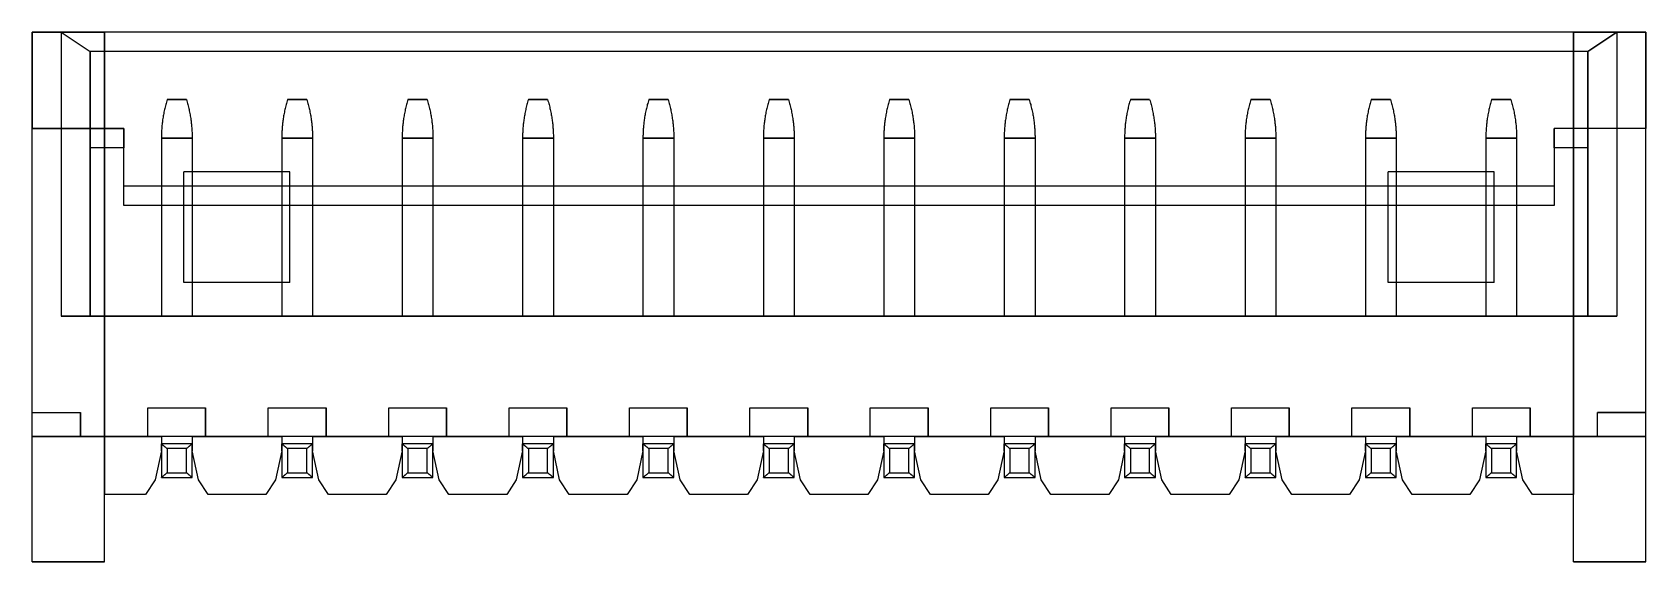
# Model space of a CAD drawing. Header units: millimetres. Extents: x 199.6 to 216.4, y 1.9 to 7.4.
import ezdxf

# ---------------------------------------------------------------- set-up
doc = ezdxf.new("R2010")
doc.units = ezdxf.units.MM
doc.layers.add('Part__Feature210', color=7, linetype='CONTINUOUS')

msp = doc.modelspace()

# ---------------------------------------------------------------- linework, layer by layer
at = {"layer": 'Part__Feature210'}
for p, q in [((199.625, 7.425, -3.2), (199.625, 6.425, -3.2)), ((199.625, 7.425, -3.2), (199.625, 7.425, -0.1)), ((199.625, 1.925, -0.1), (199.625, 7.425, -0.1)), ((199.925, 7.425, -3.2), (199.625, 7.425, -3.2)), ((199.625, 7.425, -3.2), (199.625, 6.425, -3.2)), ((199.625, 7.425, -0.1), (200.375, 7.425, -0.1)), ((199.625, 7.425, -3.2), (199.625, 7.425, -0.1)), ((199.925, 7.425, -3.2), (199.625, 7.425, -3.2)), ((199.625, 1.925, -0.1), (199.625, 7.425, -0.1)), ((199.625, 7.425, -0.1), (200.375, 7.425, -0.1)), ((199.925, 7.425, -3.2), (200.225, 7.225, -3.2)), ((199.925, 7.425, -2.4), (199.925, 7.425, -3.2)), ((199.925, 7.425, -2.4), (199.925, 7.425, -1.55)), ((199.925, 7.425, -0.6), (199.925, 7.425, -1.55)), ((216.075, 7.425, -0.6), (199.925, 7.425, -0.6)), ((216.075, 7.425, -0.6), (199.925, 7.425, -0.6)), ((199.925, 7.425, -0.6), (200.225, 7.225, -0.8)), ((199.925, 7.425, -1.55), (200.225, 7.225, -1.55)), ((199.925, 7.425, -1.55), (199.925, 4.475, -1.55)), ((199.925, 7.425, -1.55), (200.225, 7.225, -1.55)), ((199.925, 7.425, -0.6), (200.225, 7.225, -0.8)), ((199.925, 7.425, -0.6), (199.925, 7.425, -1.55)), ((199.925, 7.425, -2.4), (200.225, 7.225, -2.4)), ((199.925, 7.425, -2.4), (199.925, 7.425, -3.2)), ((199.925, 7.425, -3.2), (200.225, 7.225, -3.2)), ((199.925, 7.425, -2.4), (199.925, 4.475, -2.4)), ((199.925, 7.425, -2.4), (200.225, 7.225, -2.4)), ((199.925, 7.425, -2.4), (199.925, 7.425, -1.55)), ((199.925, 7.425, -2.4), (199.925, 4.475, -2.4)), ((199.925, 7.425, -1.55), (199.925, 4.475, -1.55)), ((215.625, 7.425, -0.4), (200.375, 7.425, -0.4)), ((200.375, 7.425, -0.1), (200.375, 7.425, -0.4)), ((200.375, 1.925, -0.1), (200.375, 7.425, -0.1)), ((200.375, 7.425, -0.1), (200.375, 7.425, -0.4)), ((200.375, 7.425, -0.4), (200.375, 2.625, -0.4)), ((200.375, 1.925, -0.1), (200.375, 7.425, -0.1)), ((200.375, 7.425, -0.4), (200.375, 2.625, -0.4)), ((215.625, 7.425, -0.4), (200.375, 7.425, -0.4)), ((215.625, 7.425, -0.1), (216.375, 7.425, -0.1)), ((215.625, 7.425, -0.1), (215.625, 7.425, -0.4)), ((215.625, 1.925, -0.1), (215.625, 7.425, -0.1)), ((215.625, 7.425, -0.1), (216.375, 7.425, -0.1)), ((215.625, 7.425, -0.4), (215.625, 2.625, -0.4)), ((215.625, 7.425, -0.1), (215.625, 7.425, -0.4)), ((215.625, 1.925, -0.1), (215.625, 7.425, -0.1)), ((215.625, 7.425, -0.4), (215.625, 2.625, -0.4)), ((216.075, 7.425, -3.2), (215.775, 7.225, -3.2)), ((216.075, 7.425, -1.55), (215.775, 7.225, -1.55)), ((216.075, 7.425, -2.4), (215.775, 7.225, -2.4)), ((216.075, 7.425, -2.4), (215.775, 7.225, -2.4)), ((216.075, 7.425, -3.2), (215.775, 7.225, -3.2)), ((216.075, 7.425, -1.55), (215.775, 7.225, -1.55)), ((215.775, 7.225, -0.8), (216.075, 7.425, -0.6)), ((215.775, 7.225, -0.8), (216.075, 7.425, -0.6)), ((216.375, 7.425, -3.2), (216.075, 7.425, -3.2)), ((216.075, 7.425, -1.55), (216.075, 7.425, -2.4)), ((216.075, 7.425, -3.2), (216.075, 7.425, -2.4)), ((216.375, 7.425, -3.2), (216.075, 7.425, -3.2)), ((216.075, 7.425, -1.55), (216.075, 7.425, -0.6)), ((216.075, 7.425, -1.55), (216.075, 7.425, -2.4)), ((216.075, 7.425, -1.55), (216.075, 4.475, -1.55)), ((216.075, 7.425, -2.4), (216.075, 4.475, -2.4)), ((216.075, 7.425, -1.55), (216.075, 4.475, -1.55)), ((216.075, 7.425, -2.4), (216.075, 4.475, -2.4)), ((216.075, 7.425, -3.2), (216.075, 7.425, -2.4)), ((216.075, 7.425, -1.55), (216.075, 7.425, -0.6)), ((216.375, 1.925, -0.1), (216.375, 7.425, -0.1)), ((216.375, 7.425, -0.1), (216.375, 7.425, -3.2)), ((216.375, 7.425, -3.2), (216.375, 6.425, -3.2)), ((216.375, 7.425, -3.2), (216.375, 6.425, -3.2)), ((216.375, 7.425, -0.1), (216.375, 7.425, -3.2)), ((216.375, 1.925, -0.1), (216.375, 7.425, -0.1)), ((200.225, 7.225, -3.2), (200.225, 6.425, -3.2)), ((215.775, 7.225, -0.8), (200.225, 7.225, -0.8)), ((215.775, 7.225, -0.8), (200.225, 7.225, -0.8)), ((200.225, 7.225, -0.8), (200.225, 4.475, -0.8)), ((200.225, 4.475, -1.55), (200.225, 7.225, -1.55)), ((200.225, 7.225, -0.8), (200.225, 4.475, -0.8)), ((200.225, 7.225, -1.55), (200.225, 7.225, -0.8)), ((200.225, 4.475, -2.4), (200.225, 7.225, -2.4)), ((200.225, 7.225, -3.2), (200.225, 7.225, -2.4)), ((200.225, 7.225, -3.2), (200.225, 6.425, -3.2)), ((200.225, 4.475, -1.55), (200.225, 7.225, -1.55)), ((200.225, 7.225, -1.55), (200.225, 7.225, -0.8)), ((200.225, 7.225, -3.2), (200.225, 7.225, -2.4)), ((200.225, 4.475, -2.4), (200.225, 7.225, -2.4)), ((215.775, 7.225, -3.2), (215.775, 6.425, -3.2)), ((215.775, 4.475, -1.55), (215.775, 7.225, -1.55)), ((215.775, 4.475, -2.4), (215.775, 7.225, -2.4)), ((215.775, 7.225, -3.2), (215.775, 6.425, -3.2)), ((215.775, 7.225, -2.4), (215.775, 7.225, -3.2)), ((215.775, 4.475, -1.55), (215.775, 7.225, -1.55)), ((215.775, 7.225, -0.8), (215.775, 7.225, -1.55)), ((215.775, 7.225, -0.8), (215.775, 4.475, -0.8)), ((215.775, 4.475, -2.4), (215.775, 7.225, -2.4)), ((215.775, 7.225, -2.4), (215.775, 7.225, -3.2)), ((215.775, 7.225, -0.8), (215.775, 7.225, -1.55)), ((215.775, 7.225, -0.8), (215.775, 4.475, -0.8)), ((201.025, 6.725, -1.325), (201.025, 6.725, -1.725)), ((201.025, 6.725, -1.725), (201.225, 6.725, -1.725)), ((201.225, 6.725, -1.325), (201.025, 6.725, -1.325)), ((201.025, 6.725, -1.325), (201.025, 6.725, -1.725)), ((201.025, 6.725, -1.725), (201.225, 6.725, -1.725)), ((201.225, 6.725, -1.325), (201.025, 6.725, -1.325)), ((201.225, 6.725, -1.725), (201.225, 6.725, -1.325)), ((201.225, 6.725, -1.725), (201.225, 6.725, -1.325)), ((202.275, 6.725, -1.725), (202.475, 6.725, -1.725)), ((202.275, 6.725, -1.725), (202.475, 6.725, -1.725)), ((202.475, 6.725, -1.325), (202.275, 6.725, -1.325)), ((202.275, 6.725, -1.325), (202.275, 6.725, -1.725)), ((202.475, 6.725, -1.325), (202.275, 6.725, -1.325)), ((202.275, 6.725, -1.325), (202.275, 6.725, -1.725)), ((202.475, 6.725, -1.725), (202.475, 6.725, -1.325)), ((202.475, 6.725, -1.725), (202.475, 6.725, -1.325)), ((203.525, 6.725, -1.725), (203.725, 6.725, -1.725)), ((203.525, 6.725, -1.725), (203.725, 6.725, -1.725)), ((203.725, 6.725, -1.325), (203.525, 6.725, -1.325)), ((203.525, 6.725, -1.325), (203.525, 6.725, -1.725)), ((203.725, 6.725, -1.325), (203.525, 6.725, -1.325)), ((203.525, 6.725, -1.325), (203.525, 6.725, -1.725)), ((203.725, 6.725, -1.725), (203.725, 6.725, -1.325)), ((203.725, 6.725, -1.725), (203.725, 6.725, -1.325)), ((204.775, 6.725, -1.725), (204.975, 6.725, -1.725)), ((204.775, 6.725, -1.725), (204.975, 6.725, -1.725)), ((204.975, 6.725, -1.325), (204.775, 6.725, -1.325)), ((204.775, 6.725, -1.325), (204.775, 6.725, -1.725)), ((204.975, 6.725, -1.325), (204.775, 6.725, -1.325)), ((204.775, 6.725, -1.325), (204.775, 6.725, -1.725)), ((204.975, 6.725, -1.725), (204.975, 6.725, -1.325)), ((204.975, 6.725, -1.725), (204.975, 6.725, -1.325)), ((206.025, 6.725, -1.725), (206.225, 6.725, -1.725)), ((206.025, 6.725, -1.725), (206.225, 6.725, -1.725)), ((206.225, 6.725, -1.325), (206.025, 6.725, -1.325)), ((206.025, 6.725, -1.325), (206.025, 6.725, -1.725)), ((206.225, 6.725, -1.325), (206.025, 6.725, -1.325)), ((206.025, 6.725, -1.325), (206.025, 6.725, -1.725)), ((206.225, 6.725, -1.725), (206.225, 6.725, -1.325)), ((206.225, 6.725, -1.725), (206.225, 6.725, -1.325)), ((207.275, 6.725, -1.725), (207.475, 6.725, -1.725)), ((207.275, 6.725, -1.725), (207.475, 6.725, -1.725)), ((207.475, 6.725, -1.325), (207.275, 6.725, -1.325)), ((207.275, 6.725, -1.325), (207.275, 6.725, -1.725)), ((207.475, 6.725, -1.325), (207.275, 6.725, -1.325)), ((207.275, 6.725, -1.325), (207.275, 6.725, -1.725)), ((207.475, 6.725, -1.725), (207.475, 6.725, -1.325)), ((207.475, 6.725, -1.725), (207.475, 6.725, -1.325)), ((208.525, 6.725, -1.725), (208.725, 6.725, -1.725)), ((208.525, 6.725, -1.725), (208.725, 6.725, -1.725)), ((208.725, 6.725, -1.325), (208.525, 6.725, -1.325)), ((208.525, 6.725, -1.325), (208.525, 6.725, -1.725)), ((208.725, 6.725, -1.325), (208.525, 6.725, -1.325)), ((208.525, 6.725, -1.325), (208.525, 6.725, -1.725)), ((208.725, 6.725, -1.725), (208.725, 6.725, -1.325)), ((208.725, 6.725, -1.725), (208.725, 6.725, -1.325)), ((209.775, 6.725, -1.725), (209.975, 6.725, -1.725)), ((209.775, 6.725, -1.725), (209.975, 6.725, -1.725)), ((209.975, 6.725, -1.325), (209.775, 6.725, -1.325)), ((209.775, 6.725, -1.325), (209.775, 6.725, -1.725)), ((209.975, 6.725, -1.325), (209.775, 6.725, -1.325)), ((209.775, 6.725, -1.325), (209.775, 6.725, -1.725)), ((209.975, 6.725, -1.725), (209.975, 6.725, -1.325)), ((209.975, 6.725, -1.725), (209.975, 6.725, -1.325)), ((211.025, 6.725, -1.725), (211.225, 6.725, -1.725)), ((211.025, 6.725, -1.725), (211.225, 6.725, -1.725)), ((211.225, 6.725, -1.325), (211.025, 6.725, -1.325)), ((211.025, 6.725, -1.325), (211.025, 6.725, -1.725)), ((211.225, 6.725, -1.325), (211.025, 6.725, -1.325)), ((211.025, 6.725, -1.325), (211.025, 6.725, -1.725)), ((211.225, 6.725, -1.725), (211.225, 6.725, -1.325)), ((211.225, 6.725, -1.725), (211.225, 6.725, -1.325)), ((212.275, 6.725, -1.725), (212.475, 6.725, -1.725)), ((212.275, 6.725, -1.725), (212.475, 6.725, -1.725)), ((212.475, 6.725, -1.325), (212.275, 6.725, -1.325)), ((212.275, 6.725, -1.325), (212.275, 6.725, -1.725)), ((212.475, 6.725, -1.325), (212.275, 6.725, -1.325)), ((212.275, 6.725, -1.325), (212.275, 6.725, -1.725)), ((212.475, 6.725, -1.725), (212.475, 6.725, -1.325)), ((212.475, 6.725, -1.725), (212.475, 6.725, -1.325)), ((213.525, 6.725, -1.725), (213.725, 6.725, -1.725)), ((213.525, 6.725, -1.725), (213.725, 6.725, -1.725)), ((213.725, 6.725, -1.325), (213.525, 6.725, -1.325)), ((213.525, 6.725, -1.325), (213.525, 6.725, -1.725)), ((213.725, 6.725, -1.325), (213.525, 6.725, -1.325)), ((213.525, 6.725, -1.325), (213.525, 6.725, -1.725)), ((213.725, 6.725, -1.725), (213.725, 6.725, -1.325)), ((213.725, 6.725, -1.725), (213.725, 6.725, -1.325)), ((214.775, 6.725, -1.725), (214.975, 6.725, -1.725)), ((214.775, 6.725, -1.725), (214.975, 6.725, -1.725)), ((214.975, 6.725, -1.325), (214.775, 6.725, -1.325)), ((214.775, 6.725, -1.325), (214.775, 6.725, -1.725)), ((214.975, 6.725, -1.325), (214.775, 6.725, -1.325)), ((214.775, 6.725, -1.325), (214.775, 6.725, -1.725)), ((214.975, 6.725, -1.725), (214.975, 6.725, -1.325)), ((214.975, 6.725, -1.725), (214.975, 6.725, -1.325)), ((199.625, 6.425, -3.6), (200.575, 6.425, -3.6)), ((199.625, 3.475, -3.6), (199.625, 6.425, -3.6)), ((199.625, 3.475, -3.6), (199.625, 6.425, -3.6)), ((199.625, 6.425, -3.6), (199.625, 6.425, -3.2)), ((200.225, 6.425, -3.2), (199.625, 6.425, -3.2)), ((199.625, 6.425, -3.6), (199.625, 6.425, -3.2)), ((199.625, 6.425, -3.6), (200.575, 6.425, -3.6)), ((200.225, 6.425, -3.2), (199.625, 6.425, -3.2)), ((200.575, 6.425, -3.4), (200.225, 6.425, -3.4)), ((200.225, 6.425, -3.4), (200.225, 6.425, -3.2)), ((200.575, 6.425, -3.4), (200.225, 6.425, -3.4)), ((200.225, 6.225, -3.2), (200.225, 6.425, -3.4)), ((200.225, 6.425, -3.4), (200.225, 6.425, -3.2)), ((200.225, 6.225, -3.2), (200.225, 6.425, -3.4)), ((200.575, 5.825, -3.6), (200.575, 6.425, -3.6)), ((200.575, 6.425, -3.6), (200.575, 6.425, -3.4)), ((200.575, 6.425, -3.4), (200.575, 6.225, -3.2)), ((200.575, 6.425, -3.4), (200.575, 6.225, -3.2)), ((200.575, 6.425, -3.6), (200.575, 6.425, -3.4)), ((200.575, 5.825, -3.6), (200.575, 6.425, -3.6)), ((216.375, 6.425, -3.6), (215.425, 6.425, -3.6)), ((215.425, 6.425, -3.6), (215.425, 5.825, -3.6)), ((215.425, 6.425, -3.6), (215.425, 5.825, -3.6)), ((215.425, 6.425, -3.6), (215.425, 6.425, -3.4)), ((215.425, 6.225, -3.2), (215.425, 6.425, -3.4)), ((215.425, 6.225, -3.2), (215.425, 6.425, -3.4)), ((215.775, 6.425, -3.4), (215.425, 6.425, -3.4)), ((215.775, 6.425, -3.4), (215.425, 6.425, -3.4)), ((215.425, 6.425, -3.6), (215.425, 6.425, -3.4)), ((216.375, 6.425, -3.6), (215.425, 6.425, -3.6)), ((215.775, 6.425, -3.4), (215.775, 6.225, -3.2)), ((216.375, 6.425, -3.2), (215.775, 6.425, -3.2)), ((215.775, 6.425, -3.4), (215.775, 6.425, -3.2)), ((216.375, 6.425, -3.2), (215.775, 6.425, -3.2)), ((215.775, 6.425, -3.4), (215.775, 6.225, -3.2)), ((215.775, 6.425, -3.4), (215.775, 6.425, -3.2)), ((216.375, 6.425, -3.6), (216.375, 6.425, -3.2)), ((216.375, 3.475, -3.6), (216.375, 6.425, -3.6)), ((216.375, 3.475, -3.6), (216.375, 6.425, -3.6)), ((216.375, 6.425, -3.6), (216.375, 6.425, -3.2)), ((200.575, 6.225, -3.2), (200.225, 6.225, -3.2)), ((200.225, 6.225, -3.2), (200.225, 4.475, -3.2)), ((200.575, 6.225, -3.2), (200.225, 6.225, -3.2)), ((200.225, 6.225, -3.2), (200.225, 4.475, -3.2)), ((200.575, 5.625, -3.2), (200.575, 6.225, -3.2)), ((200.575, 5.625, -3.2), (200.575, 6.225, -3.2)), ((200.965, 6.325, -1.825), (201.285, 6.325, -1.825)), ((200.965, 6.325, -1.825), (200.965, 4.475, -1.825)), ((200.965, 6.325, -1.225), (200.965, 4.475, -1.225)), ((201.285, 6.325, -1.225), (200.965, 6.325, -1.225)), ((200.965, 6.325, -1.825), (200.965, 4.475, -1.825)), ((200.965, 6.325, -1.225), (200.965, 6.325, -1.825)), ((200.965, 6.325, -1.225), (200.965, 4.475, -1.225)), ((200.965, 6.325, -1.225), (200.965, 6.325, -1.825)), ((200.965, 6.325, -1.825), (201.285, 6.325, -1.825)), ((201.285, 6.325, -1.225), (200.965, 6.325, -1.225)), ((201.285, 6.325, -1.825), (201.285, 4.475, -1.825)), ((201.285, 6.325, -1.225), (201.285, 4.475, -1.225)), ((201.285, 6.325, -1.825), (201.285, 6.325, -1.225)), ((201.285, 6.325, -1.825), (201.285, 4.475, -1.825)), ((201.285, 6.325, -1.225), (201.285, 4.475, -1.225)), ((201.285, 6.325, -1.825), (201.285, 6.325, -1.225)), ((202.215, 6.325, -1.225), (202.215, 4.475, -1.225)), ((202.535, 6.325, -1.225), (202.215, 6.325, -1.225)), ((202.215, 6.325, -1.825), (202.215, 4.475, -1.825)), ((202.215, 6.325, -1.225), (202.215, 6.325, -1.825)), ((202.215, 6.325, -1.225), (202.215, 4.475, -1.225)), ((202.215, 6.325, -1.825), (202.535, 6.325, -1.825)), ((202.215, 6.325, -1.825), (202.215, 4.475, -1.825)), ((202.215, 6.325, -1.825), (202.535, 6.325, -1.825)), ((202.535, 6.325, -1.225), (202.215, 6.325, -1.225)), ((202.215, 6.325, -1.225), (202.215, 6.325, -1.825)), ((202.535, 6.325, -1.225), (202.535, 4.475, -1.225)), ((202.535, 6.325, -1.825), (202.535, 6.325, -1.225)), ((202.535, 6.325, -1.825), (202.535, 4.475, -1.825)), ((202.535, 6.325, -1.225), (202.535, 4.475, -1.225)), ((202.535, 6.325, -1.825), (202.535, 4.475, -1.825)), ((202.535, 6.325, -1.825), (202.535, 6.325, -1.225)), ((203.465, 6.325, -1.225), (203.465, 4.475, -1.225)), ((203.785, 6.325, -1.225), (203.465, 6.325, -1.225)), ((203.465, 6.325, -1.825), (203.465, 4.475, -1.825)), ((203.465, 6.325, -1.225), (203.465, 6.325, -1.825)), ((203.465, 6.325, -1.225), (203.465, 4.475, -1.225)), ((203.465, 6.325, -1.825), (203.785, 6.325, -1.825)), ((203.465, 6.325, -1.825), (203.465, 4.475, -1.825)), ((203.465, 6.325, -1.825), (203.785, 6.325, -1.825)), ((203.785, 6.325, -1.225), (203.465, 6.325, -1.225)), ((203.465, 6.325, -1.225), (203.465, 6.325, -1.825)), ((203.785, 6.325, -1.225), (203.785, 4.475, -1.225)), ((203.785, 6.325, -1.825), (203.785, 6.325, -1.225)), ((203.785, 6.325, -1.825), (203.785, 4.475, -1.825)), ((203.785, 6.325, -1.225), (203.785, 4.475, -1.225)), ((203.785, 6.325, -1.825), (203.785, 4.475, -1.825)), ((203.785, 6.325, -1.825), (203.785, 6.325, -1.225)), ((204.715, 6.325, -1.225), (204.715, 4.475, -1.225)), ((205.035, 6.325, -1.225), (204.715, 6.325, -1.225)), ((204.715, 6.325, -1.825), (204.715, 4.475, -1.825)), ((204.715, 6.325, -1.225), (204.715, 6.325, -1.825)), ((204.715, 6.325, -1.225), (204.715, 4.475, -1.225)), ((204.715, 6.325, -1.825), (205.035, 6.325, -1.825)), ((204.715, 6.325, -1.825), (204.715, 4.475, -1.825)), ((204.715, 6.325, -1.825), (205.035, 6.325, -1.825)), ((205.035, 6.325, -1.225), (204.715, 6.325, -1.225)), ((204.715, 6.325, -1.225), (204.715, 6.325, -1.825)), ((205.035, 6.325, -1.225), (205.035, 4.475, -1.225)), ((205.035, 6.325, -1.825), (205.035, 6.325, -1.225)), ((205.035, 6.325, -1.825), (205.035, 4.475, -1.825)), ((205.035, 6.325, -1.225), (205.035, 4.475, -1.225)), ((205.035, 6.325, -1.825), (205.035, 4.475, -1.825)), ((205.035, 6.325, -1.825), (205.035, 6.325, -1.225)), ((205.965, 6.325, -1.225), (205.965, 4.475, -1.225)), ((206.285, 6.325, -1.225), (205.965, 6.325, -1.225)), ((205.965, 6.325, -1.825), (205.965, 4.475, -1.825)), ((205.965, 6.325, -1.225), (205.965, 6.325, -1.825)), ((205.965, 6.325, -1.225), (205.965, 4.475, -1.225)), ((205.965, 6.325, -1.825), (206.285, 6.325, -1.825)), ((205.965, 6.325, -1.825), (205.965, 4.475, -1.825)), ((205.965, 6.325, -1.825), (206.285, 6.325, -1.825)), ((206.285, 6.325, -1.225), (205.965, 6.325, -1.225)), ((205.965, 6.325, -1.225), (205.965, 6.325, -1.825)), ((206.285, 6.325, -1.225), (206.285, 4.475, -1.225)), ((206.285, 6.325, -1.825), (206.285, 6.325, -1.225)), ((206.285, 6.325, -1.825), (206.285, 4.475, -1.825)), ((206.285, 6.325, -1.225), (206.285, 4.475, -1.225)), ((206.285, 6.325, -1.825), (206.285, 4.475, -1.825)), ((206.285, 6.325, -1.825), (206.285, 6.325, -1.225)), ((207.215, 6.325, -1.225), (207.215, 4.475, -1.225)), ((207.535, 6.325, -1.225), (207.215, 6.325, -1.225)), ((207.215, 6.325, -1.825), (207.215, 4.475, -1.825)), ((207.215, 6.325, -1.225), (207.215, 6.325, -1.825)), ((207.215, 6.325, -1.225), (207.215, 4.475, -1.225)), ((207.215, 6.325, -1.825), (207.535, 6.325, -1.825)), ((207.215, 6.325, -1.825), (207.215, 4.475, -1.825)), ((207.215, 6.325, -1.825), (207.535, 6.325, -1.825)), ((207.535, 6.325, -1.225), (207.215, 6.325, -1.225)), ((207.215, 6.325, -1.225), (207.215, 6.325, -1.825)), ((207.535, 6.325, -1.225), (207.535, 4.475, -1.225)), ((207.535, 6.325, -1.825), (207.535, 6.325, -1.225)), ((207.535, 6.325, -1.825), (207.535, 4.475, -1.825)), ((207.535, 6.325, -1.225), (207.535, 4.475, -1.225)), ((207.535, 6.325, -1.825), (207.535, 4.475, -1.825)), ((207.535, 6.325, -1.825), (207.535, 6.325, -1.225)), ((208.465, 6.325, -1.225), (208.465, 4.475, -1.225)), ((208.785, 6.325, -1.225), (208.465, 6.325, -1.225)), ((208.465, 6.325, -1.825), (208.465, 4.475, -1.825)), ((208.465, 6.325, -1.225), (208.465, 6.325, -1.825)), ((208.465, 6.325, -1.225), (208.465, 4.475, -1.225)), ((208.465, 6.325, -1.825), (208.785, 6.325, -1.825)), ((208.465, 6.325, -1.825), (208.465, 4.475, -1.825)), ((208.465, 6.325, -1.825), (208.785, 6.325, -1.825)), ((208.785, 6.325, -1.225), (208.465, 6.325, -1.225)), ((208.465, 6.325, -1.225), (208.465, 6.325, -1.825)), ((208.785, 6.325, -1.225), (208.785, 4.475, -1.225)), ((208.785, 6.325, -1.825), (208.785, 6.325, -1.225)), ((208.785, 6.325, -1.825), (208.785, 4.475, -1.825)), ((208.785, 6.325, -1.225), (208.785, 4.475, -1.225)), ((208.785, 6.325, -1.825), (208.785, 4.475, -1.825)), ((208.785, 6.325, -1.825), (208.785, 6.325, -1.225)), ((209.715, 6.325, -1.225), (209.715, 4.475, -1.225)), ((210.035, 6.325, -1.225), (209.715, 6.325, -1.225)), ((209.715, 6.325, -1.825), (209.715, 4.475, -1.825)), ((209.715, 6.325, -1.225), (209.715, 6.325, -1.825)), ((209.715, 6.325, -1.225), (209.715, 4.475, -1.225)), ((209.715, 6.325, -1.825), (210.035, 6.325, -1.825)), ((209.715, 6.325, -1.825), (209.715, 4.475, -1.825)), ((209.715, 6.325, -1.825), (210.035, 6.325, -1.825)), ((210.035, 6.325, -1.225), (209.715, 6.325, -1.225)), ((209.715, 6.325, -1.225), (209.715, 6.325, -1.825)), ((210.035, 6.325, -1.225), (210.035, 4.475, -1.225)), ((210.035, 6.325, -1.825), (210.035, 6.325, -1.225)), ((210.035, 6.325, -1.825), (210.035, 4.475, -1.825)), ((210.035, 6.325, -1.225), (210.035, 4.475, -1.225)), ((210.035, 6.325, -1.825), (210.035, 4.475, -1.825)), ((210.035, 6.325, -1.825), (210.035, 6.325, -1.225)), ((210.965, 6.325, -1.225), (210.965, 4.475, -1.225)), ((211.285, 6.325, -1.225), (210.965, 6.325, -1.225)), ((210.965, 6.325, -1.825), (210.965, 4.475, -1.825)), ((210.965, 6.325, -1.225), (210.965, 6.325, -1.825)), ((210.965, 6.325, -1.225), (210.965, 4.475, -1.225)), ((210.965, 6.325, -1.825), (211.285, 6.325, -1.825)), ((210.965, 6.325, -1.825), (210.965, 4.475, -1.825)), ((210.965, 6.325, -1.825), (211.285, 6.325, -1.825)), ((211.285, 6.325, -1.225), (210.965, 6.325, -1.225)), ((210.965, 6.325, -1.225), (210.965, 6.325, -1.825)), ((211.285, 6.325, -1.225), (211.285, 4.475, -1.225)), ((211.285, 6.325, -1.825), (211.285, 6.325, -1.225)), ((211.285, 6.325, -1.825), (211.285, 4.475, -1.825)), ((211.285, 6.325, -1.225), (211.285, 4.475, -1.225)), ((211.285, 6.325, -1.825), (211.285, 4.475, -1.825)), ((211.285, 6.325, -1.825), (211.285, 6.325, -1.225)), ((212.215, 6.325, -1.225), (212.215, 4.475, -1.225)), ((212.535, 6.325, -1.225), (212.215, 6.325, -1.225)), ((212.215, 6.325, -1.825), (212.215, 4.475, -1.825)), ((212.215, 6.325, -1.225), (212.215, 6.325, -1.825)), ((212.215, 6.325, -1.225), (212.215, 4.475, -1.225)), ((212.215, 6.325, -1.825), (212.535, 6.325, -1.825)), ((212.215, 6.325, -1.825), (212.215, 4.475, -1.825)), ((212.215, 6.325, -1.825), (212.535, 6.325, -1.825)), ((212.535, 6.325, -1.225), (212.215, 6.325, -1.225)), ((212.215, 6.325, -1.225), (212.215, 6.325, -1.825)), ((212.535, 6.325, -1.225), (212.535, 4.475, -1.225)), ((212.535, 6.325, -1.825), (212.535, 6.325, -1.225)), ((212.535, 6.325, -1.825), (212.535, 4.475, -1.825)), ((212.535, 6.325, -1.225), (212.535, 4.475, -1.225)), ((212.535, 6.325, -1.825), (212.535, 4.475, -1.825)), ((212.535, 6.325, -1.825), (212.535, 6.325, -1.225)), ((213.465, 6.325, -1.225), (213.465, 4.475, -1.225)), ((213.785, 6.325, -1.225), (213.465, 6.325, -1.225)), ((213.465, 6.325, -1.825), (213.465, 4.475, -1.825)), ((213.465, 6.325, -1.225), (213.465, 6.325, -1.825)), ((213.465, 6.325, -1.225), (213.465, 4.475, -1.225)), ((213.465, 6.325, -1.825), (213.785, 6.325, -1.825)), ((213.465, 6.325, -1.825), (213.465, 4.475, -1.825)), ((213.465, 6.325, -1.825), (213.785, 6.325, -1.825)), ((213.785, 6.325, -1.225), (213.465, 6.325, -1.225)), ((213.465, 6.325, -1.225), (213.465, 6.325, -1.825)), ((213.785, 6.325, -1.225), (213.785, 4.475, -1.225)), ((213.785, 6.325, -1.825), (213.785, 6.325, -1.225)), ((213.785, 6.325, -1.825), (213.785, 4.475, -1.825)), ((213.785, 6.325, -1.225), (213.785, 4.475, -1.225)), ((213.785, 6.325, -1.825), (213.785, 4.475, -1.825)), ((213.785, 6.325, -1.825), (213.785, 6.325, -1.225)), ((214.715, 6.325, -1.225), (214.715, 4.475, -1.225)), ((215.035, 6.325, -1.225), (214.715, 6.325, -1.225)), ((214.715, 6.325, -1.825), (214.715, 4.475, -1.825)), ((214.715, 6.325, -1.225), (214.715, 6.325, -1.825)), ((214.715, 6.325, -1.225), (214.715, 4.475, -1.225)), ((214.715, 6.325, -1.825), (215.035, 6.325, -1.825)), ((214.715, 6.325, -1.825), (214.715, 4.475, -1.825)), ((214.715, 6.325, -1.825), (215.035, 6.325, -1.825)), ((215.035, 6.325, -1.225), (214.715, 6.325, -1.225)), ((214.715, 6.325, -1.225), (214.715, 6.325, -1.825)), ((215.035, 6.325, -1.225), (215.035, 4.475, -1.225)), ((215.035, 6.325, -1.825), (215.035, 6.325, -1.225)), ((215.035, 6.325, -1.825), (215.035, 4.475, -1.825)), ((215.035, 6.325, -1.225), (215.035, 4.475, -1.225)), ((215.035, 6.325, -1.825), (215.035, 4.475, -1.825)), ((215.035, 6.325, -1.825), (215.035, 6.325, -1.225)), ((215.425, 6.225, -3.2), (215.425, 5.625, -3.2)), ((215.775, 6.225, -3.2), (215.425, 6.225, -3.2)), ((215.425, 6.225, -3.2), (215.425, 5.625, -3.2)), ((215.775, 6.225, -3.2), (215.425, 6.225, -3.2)), ((215.775, 6.225, -3.2), (215.775, 4.475, -3.2)), ((215.775, 6.225, -3.2), (215.775, 4.475, -3.2)), ((202.3, 5.975, -0.8), (201.2, 5.975, -0.8)), ((201.2, 4.825, -0.8), (201.2, 5.975, -0.8)), ((202.3, 5.975, -0.4), (201.2, 5.975, -0.4)), ((201.2, 4.825, -0.4), (201.2, 5.975, -0.4)), ((202.3, 5.975, -0.8), (201.2, 5.975, -0.8)), ((201.2, 5.975, -0.8), (201.2, 5.975, -0.4)), ((202.3, 5.975, -0.4), (201.2, 5.975, -0.4)), ((201.2, 4.825, -0.8), (201.2, 5.975, -0.8)), ((201.2, 4.825, -0.4), (201.2, 5.975, -0.4)), ((201.2, 5.975, -0.8), (201.2, 5.975, -0.4)), ((202.3, 4.825, -0.8), (202.3, 5.975, -0.8)), ((202.3, 4.825, -0.4), (202.3, 5.975, -0.4)), ((202.3, 5.975, -0.4), (202.3, 5.975, -0.8)), ((202.3, 4.825, -0.8), (202.3, 5.975, -0.8)), ((202.3, 5.975, -0.4), (202.3, 5.975, -0.8)), ((202.3, 4.825, -0.4), (202.3, 5.975, -0.4)), ((214.8, 5.975, -0.8), (213.7, 5.975, -0.8)), ((213.7, 4.825, -0.8), (213.7, 5.975, -0.8)), ((214.8, 5.975, -0.4), (213.7, 5.975, -0.4)), ((213.7, 4.825, -0.4), (213.7, 5.975, -0.4)), ((214.8, 5.975, -0.8), (213.7, 5.975, -0.8)), ((213.7, 5.975, -0.8), (213.7, 5.975, -0.4)), ((214.8, 5.975, -0.4), (213.7, 5.975, -0.4)), ((213.7, 4.825, -0.8), (213.7, 5.975, -0.8)), ((213.7, 4.825, -0.4), (213.7, 5.975, -0.4)), ((213.7, 5.975, -0.8), (213.7, 5.975, -0.4)), ((214.8, 4.825, -0.8), (214.8, 5.975, -0.8)), ((214.8, 4.825, -0.4), (214.8, 5.975, -0.4)), ((214.8, 5.975, -0.4), (214.8, 5.975, -0.8)), ((214.8, 4.825, -0.8), (214.8, 5.975, -0.8)), ((214.8, 5.975, -0.4), (214.8, 5.975, -0.8)), ((214.8, 4.825, -0.4), (214.8, 5.975, -0.4)), ((215.425, 5.825, -3.6), (200.575, 5.825, -3.6)), ((200.575, 5.825, -3.6), (200.575, 5.825, -3.4)), ((200.575, 5.625, -3.2), (200.575, 5.825, -3.4)), ((215.425, 5.825, -3.4), (200.575, 5.825, -3.4)), ((200.575, 5.825, -3.6), (200.575, 5.825, -3.4)), ((215.425, 5.825, -3.6), (200.575, 5.825, -3.6)), ((215.425, 5.825, -3.4), (200.575, 5.825, -3.4)), ((200.575, 5.625, -3.2), (200.575, 5.825, -3.4)), ((215.425, 5.825, -3.6), (215.425, 5.825, -3.4)), ((215.425, 5.825, -3.4), (215.425, 5.625, -3.2)), ((215.425, 5.825, -3.4), (215.425, 5.625, -3.2)), ((215.425, 5.825, -3.6), (215.425, 5.825, -3.4)), ((215.425, 5.625, -3.2), (200.575, 5.625, -3.2)), ((215.425, 5.625, -3.2), (200.575, 5.625, -3.2)), ((202.3, 4.825, -0.8), (201.2, 4.825, -0.8)), ((202.3, 4.825, -0.4), (201.2, 4.825, -0.4)), ((201.2, 4.825, -0.8), (201.2, 4.825, -0.4)), ((202.3, 4.825, -0.4), (201.2, 4.825, -0.4)), ((201.2, 4.825, -0.8), (201.2, 4.825, -0.4)), ((202.3, 4.825, -0.8), (201.2, 4.825, -0.8)), ((202.3, 4.825, -0.4), (202.3, 4.825, -0.8)), ((202.3, 4.825, -0.4), (202.3, 4.825, -0.8)), ((214.8, 4.825, -0.8), (213.7, 4.825, -0.8)), ((214.8, 4.825, -0.4), (213.7, 4.825, -0.4)), ((213.7, 4.825, -0.8), (213.7, 4.825, -0.4)), ((214.8, 4.825, -0.4), (213.7, 4.825, -0.4)), ((213.7, 4.825, -0.8), (213.7, 4.825, -0.4)), ((214.8, 4.825, -0.8), (213.7, 4.825, -0.8)), ((214.8, 4.825, -0.4), (214.8, 4.825, -0.8)), ((214.8, 4.825, -0.4), (214.8, 4.825, -0.8)), ((199.925, 4.475, -1.55), (200.225, 4.475, -1.55)), ((200.225, 4.475, -2.4), (199.925, 4.475, -2.4)), ((199.925, 4.475, -1.55), (200.225, 4.475, -1.55)), ((199.925, 4.475, -2.4), (199.925, 4.475, -1.55)), ((200.225, 4.475, -2.4), (199.925, 4.475, -2.4)), ((199.925, 4.475, -2.4), (199.925, 4.475, -1.55)), ((215.775, 4.475, -3.2), (200.225, 4.475, -3.2)), ((200.225, 4.475, -0.8), (215.775, 4.475, -0.8)), ((200.225, 4.475, -1.55), (200.225, 4.475, -0.8)), ((200.225, 4.475, -3.2), (200.225, 4.475, -2.4)), ((200.225, 4.475, -1.55), (200.225, 4.475, -0.8)), ((200.225, 4.475, -3.2), (200.225, 4.475, -2.4)), ((215.775, 4.475, -3.2), (200.225, 4.475, -3.2)), ((200.225, 4.475, -0.8), (215.775, 4.475, -0.8)), ((201.285, 4.475, -1.825), (200.965, 4.475, -1.825)), ((200.965, 4.475, -1.225), (200.965, 4.475, -1.825)), ((201.285, 4.475, -1.225), (200.965, 4.475, -1.225)), ((201.285, 4.475, -1.825), (200.965, 4.475, -1.825)), ((201.285, 4.475, -1.225), (200.965, 4.475, -1.225)), ((200.965, 4.475, -1.225), (200.965, 4.475, -1.825)), ((201.285, 4.475, -1.225), (201.285, 4.475, -1.825)), ((201.285, 4.475, -1.225), (201.285, 4.475, -1.825)), ((202.535, 4.475, -1.825), (202.215, 4.475, -1.825)), ((202.215, 4.475, -1.225), (202.215, 4.475, -1.825)), ((202.535, 4.475, -1.225), (202.215, 4.475, -1.225)), ((202.535, 4.475, -1.225), (202.215, 4.475, -1.225)), ((202.215, 4.475, -1.225), (202.215, 4.475, -1.825)), ((202.535, 4.475, -1.825), (202.215, 4.475, -1.825)), ((202.535, 4.475, -1.225), (202.535, 4.475, -1.825)), ((202.535, 4.475, -1.225), (202.535, 4.475, -1.825)), ((203.785, 4.475, -1.825), (203.465, 4.475, -1.825)), ((203.465, 4.475, -1.225), (203.465, 4.475, -1.825)), ((203.785, 4.475, -1.225), (203.465, 4.475, -1.225)), ((203.785, 4.475, -1.225), (203.465, 4.475, -1.225)), ((203.465, 4.475, -1.225), (203.465, 4.475, -1.825)), ((203.785, 4.475, -1.825), (203.465, 4.475, -1.825)), ((203.785, 4.475, -1.225), (203.785, 4.475, -1.825)), ((203.785, 4.475, -1.225), (203.785, 4.475, -1.825)), ((205.035, 4.475, -1.825), (204.715, 4.475, -1.825)), ((204.715, 4.475, -1.225), (204.715, 4.475, -1.825)), ((205.035, 4.475, -1.225), (204.715, 4.475, -1.225)), ((205.035, 4.475, -1.225), (204.715, 4.475, -1.225)), ((204.715, 4.475, -1.225), (204.715, 4.475, -1.825)), ((205.035, 4.475, -1.825), (204.715, 4.475, -1.825)), ((205.035, 4.475, -1.225), (205.035, 4.475, -1.825)), ((205.035, 4.475, -1.225), (205.035, 4.475, -1.825)), ((206.285, 4.475, -1.825), (205.965, 4.475, -1.825)), ((205.965, 4.475, -1.225), (205.965, 4.475, -1.825)), ((206.285, 4.475, -1.225), (205.965, 4.475, -1.225)), ((206.285, 4.475, -1.225), (205.965, 4.475, -1.225)), ((205.965, 4.475, -1.225), (205.965, 4.475, -1.825)), ((206.285, 4.475, -1.825), (205.965, 4.475, -1.825)), ((206.285, 4.475, -1.225), (206.285, 4.475, -1.825)), ((206.285, 4.475, -1.225), (206.285, 4.475, -1.825)), ((207.535, 4.475, -1.825), (207.215, 4.475, -1.825)), ((207.215, 4.475, -1.225), (207.215, 4.475, -1.825)), ((207.535, 4.475, -1.225), (207.215, 4.475, -1.225)), ((207.535, 4.475, -1.225), (207.215, 4.475, -1.225)), ((207.215, 4.475, -1.225), (207.215, 4.475, -1.825)), ((207.535, 4.475, -1.825), (207.215, 4.475, -1.825)), ((207.535, 4.475, -1.225), (207.535, 4.475, -1.825)), ((207.535, 4.475, -1.225), (207.535, 4.475, -1.825)), ((208.785, 4.475, -1.825), (208.465, 4.475, -1.825)), ((208.465, 4.475, -1.225), (208.465, 4.475, -1.825)), ((208.785, 4.475, -1.225), (208.465, 4.475, -1.225)), ((208.785, 4.475, -1.225), (208.465, 4.475, -1.225)), ((208.465, 4.475, -1.225), (208.465, 4.475, -1.825)), ((208.785, 4.475, -1.825), (208.465, 4.475, -1.825)), ((208.785, 4.475, -1.225), (208.785, 4.475, -1.825)), ((208.785, 4.475, -1.225), (208.785, 4.475, -1.825)), ((210.035, 4.475, -1.825), (209.715, 4.475, -1.825)), ((209.715, 4.475, -1.225), (209.715, 4.475, -1.825)), ((210.035, 4.475, -1.225), (209.715, 4.475, -1.225)), ((210.035, 4.475, -1.225), (209.715, 4.475, -1.225)), ((209.715, 4.475, -1.225), (209.715, 4.475, -1.825)), ((210.035, 4.475, -1.825), (209.715, 4.475, -1.825)), ((210.035, 4.475, -1.225), (210.035, 4.475, -1.825)), ((210.035, 4.475, -1.225), (210.035, 4.475, -1.825)), ((211.285, 4.475, -1.825), (210.965, 4.475, -1.825)), ((210.965, 4.475, -1.225), (210.965, 4.475, -1.825)), ((211.285, 4.475, -1.225), (210.965, 4.475, -1.225)), ((211.285, 4.475, -1.225), (210.965, 4.475, -1.225)), ((210.965, 4.475, -1.225), (210.965, 4.475, -1.825)), ((211.285, 4.475, -1.825), (210.965, 4.475, -1.825)), ((211.285, 4.475, -1.225), (211.285, 4.475, -1.825)), ((211.285, 4.475, -1.225), (211.285, 4.475, -1.825)), ((212.535, 4.475, -1.825), (212.215, 4.475, -1.825)), ((212.215, 4.475, -1.225), (212.215, 4.475, -1.825)), ((212.535, 4.475, -1.225), (212.215, 4.475, -1.225)), ((212.535, 4.475, -1.225), (212.215, 4.475, -1.225)), ((212.215, 4.475, -1.225), (212.215, 4.475, -1.825)), ((212.535, 4.475, -1.825), (212.215, 4.475, -1.825)), ((212.535, 4.475, -1.225), (212.535, 4.475, -1.825)), ((212.535, 4.475, -1.225), (212.535, 4.475, -1.825)), ((213.785, 4.475, -1.825), (213.465, 4.475, -1.825)), ((213.465, 4.475, -1.225), (213.465, 4.475, -1.825)), ((213.785, 4.475, -1.225), (213.465, 4.475, -1.225)), ((213.785, 4.475, -1.225), (213.465, 4.475, -1.225)), ((213.465, 4.475, -1.225), (213.465, 4.475, -1.825)), ((213.785, 4.475, -1.825), (213.465, 4.475, -1.825)), ((213.785, 4.475, -1.225), (213.785, 4.475, -1.825)), ((213.785, 4.475, -1.225), (213.785, 4.475, -1.825)), ((215.035, 4.475, -1.825), (214.715, 4.475, -1.825)), ((214.715, 4.475, -1.225), (214.715, 4.475, -1.825)), ((215.035, 4.475, -1.225), (214.715, 4.475, -1.225)), ((215.035, 4.475, -1.225), (214.715, 4.475, -1.225)), ((214.715, 4.475, -1.225), (214.715, 4.475, -1.825)), ((215.035, 4.475, -1.825), (214.715, 4.475, -1.825)), ((215.035, 4.475, -1.225), (215.035, 4.475, -1.825)), ((215.035, 4.475, -1.225), (215.035, 4.475, -1.825)), ((215.775, 4.475, -1.55), (216.075, 4.475, -1.55)), ((215.775, 4.475, -2.4), (215.775, 4.475, -3.2)), ((215.775, 4.475, -0.8), (215.775, 4.475, -1.55)), ((216.075, 4.475, -2.4), (215.775, 4.475, -2.4)), ((215.775, 4.475, -2.4), (215.775, 4.475, -3.2)), ((216.075, 4.475, -2.4), (215.775, 4.475, -2.4)), ((215.775, 4.475, -1.55), (216.075, 4.475, -1.55)), ((215.775, 4.475, -0.8), (215.775, 4.475, -1.55)), ((216.075, 4.475, -1.55), (216.075, 4.475, -2.4)), ((216.075, 4.475, -1.55), (216.075, 4.475, -2.4)), ((200.825, 3.225, -3.6), (200.825, 3.525, -3.6)), ((200.825, 3.525, -3.6), (201.425, 3.525, -3.6)), ((200.825, 3.525, -3.6), (201.425, 3.525, -3.6)), ((200.825, 3.525, -3.6), (200.825, 3.525, -3)), ((200.825, 3.525, -3), (201.425, 3.525, -3)), ((200.825, 3.225, -3.6), (200.825, 3.525, -3.6)), ((200.825, 3.225, -3), (200.825, 3.525, -3)), ((200.825, 3.525, -3.6), (200.825, 3.525, -3)), ((200.825, 3.225, -3), (200.825, 3.525, -3)), ((200.825, 3.525, -3), (201.425, 3.525, -3)), ((201.425, 3.225, -3.6), (201.425, 3.525, -3.6)), ((201.425, 3.225, -3.6), (201.425, 3.525, -3.6)), ((201.425, 3.525, -3.6), (201.425, 3.525, -3)), ((201.425, 3.525, -3), (201.425, 3.225, -3)), ((201.425, 3.525, -3.6), (201.425, 3.525, -3)), ((201.425, 3.525, -3), (201.425, 3.225, -3)), ((202.075, 3.225, -3.6), (202.075, 3.525, -3.6)), ((202.075, 3.525, -3.6), (202.675, 3.525, -3.6)), ((202.075, 3.525, -3.6), (202.675, 3.525, -3.6)), ((202.075, 3.525, -3.6), (202.075, 3.525, -3)), ((202.075, 3.525, -3), (202.675, 3.525, -3)), ((202.075, 3.225, -3.6), (202.075, 3.525, -3.6)), ((202.075, 3.225, -3), (202.075, 3.525, -3)), ((202.075, 3.525, -3.6), (202.075, 3.525, -3)), ((202.075, 3.225, -3), (202.075, 3.525, -3)), ((202.075, 3.525, -3), (202.675, 3.525, -3)), ((202.675, 3.225, -3.6), (202.675, 3.525, -3.6)), ((202.675, 3.225, -3.6), (202.675, 3.525, -3.6)), ((202.675, 3.525, -3.6), (202.675, 3.525, -3)), ((202.675, 3.525, -3), (202.675, 3.225, -3)), ((202.675, 3.525, -3.6), (202.675, 3.525, -3)), ((202.675, 3.525, -3), (202.675, 3.225, -3)), ((203.325, 3.225, -3.6), (203.325, 3.525, -3.6)), ((203.325, 3.525, -3.6), (203.925, 3.525, -3.6)), ((203.325, 3.525, -3.6), (203.925, 3.525, -3.6)), ((203.325, 3.525, -3.6), (203.325, 3.525, -3)), ((203.325, 3.525, -3), (203.925, 3.525, -3)), ((203.325, 3.225, -3.6), (203.325, 3.525, -3.6)), ((203.325, 3.225, -3), (203.325, 3.525, -3)), ((203.325, 3.525, -3.6), (203.325, 3.525, -3)), ((203.325, 3.225, -3), (203.325, 3.525, -3)), ((203.325, 3.525, -3), (203.925, 3.525, -3)), ((203.925, 3.225, -3.6), (203.925, 3.525, -3.6)), ((203.925, 3.225, -3.6), (203.925, 3.525, -3.6)), ((203.925, 3.525, -3.6), (203.925, 3.525, -3)), ((203.925, 3.525, -3), (203.925, 3.225, -3)), ((203.925, 3.525, -3.6), (203.925, 3.525, -3)), ((203.925, 3.525, -3), (203.925, 3.225, -3)), ((204.575, 3.225, -3.6), (204.575, 3.525, -3.6)), ((204.575, 3.525, -3.6), (205.175, 3.525, -3.6)), ((204.575, 3.525, -3.6), (205.175, 3.525, -3.6)), ((204.575, 3.525, -3.6), (204.575, 3.525, -3)), ((204.575, 3.525, -3), (205.175, 3.525, -3)), ((204.575, 3.225, -3.6), (204.575, 3.525, -3.6)), ((204.575, 3.225, -3), (204.575, 3.525, -3)), ((204.575, 3.525, -3.6), (204.575, 3.525, -3)), ((204.575, 3.225, -3), (204.575, 3.525, -3)), ((204.575, 3.525, -3), (205.175, 3.525, -3)), ((205.175, 3.225, -3.6), (205.175, 3.525, -3.6)), ((205.175, 3.225, -3.6), (205.175, 3.525, -3.6)), ((205.175, 3.525, -3.6), (205.175, 3.525, -3)), ((205.175, 3.525, -3), (205.175, 3.225, -3)), ((205.175, 3.525, -3.6), (205.175, 3.525, -3)), ((205.175, 3.525, -3), (205.175, 3.225, -3)), ((205.825, 3.225, -3.6), (205.825, 3.525, -3.6)), ((205.825, 3.525, -3.6), (206.425, 3.525, -3.6)), ((205.825, 3.525, -3.6), (206.425, 3.525, -3.6)), ((205.825, 3.525, -3.6), (205.825, 3.525, -3)), ((205.825, 3.525, -3), (206.425, 3.525, -3)), ((205.825, 3.225, -3.6), (205.825, 3.525, -3.6)), ((205.825, 3.225, -3), (205.825, 3.525, -3)), ((205.825, 3.525, -3.6), (205.825, 3.525, -3)), ((205.825, 3.225, -3), (205.825, 3.525, -3)), ((205.825, 3.525, -3), (206.425, 3.525, -3)), ((206.425, 3.225, -3.6), (206.425, 3.525, -3.6)), ((206.425, 3.225, -3.6), (206.425, 3.525, -3.6)), ((206.425, 3.525, -3.6), (206.425, 3.525, -3)), ((206.425, 3.525, -3), (206.425, 3.225, -3)), ((206.425, 3.525, -3.6), (206.425, 3.525, -3)), ((206.425, 3.525, -3), (206.425, 3.225, -3)), ((207.075, 3.225, -3.6), (207.075, 3.525, -3.6)), ((207.075, 3.525, -3.6), (207.675, 3.525, -3.6)), ((207.075, 3.525, -3.6), (207.675, 3.525, -3.6)), ((207.075, 3.525, -3.6), (207.075, 3.525, -3)), ((207.075, 3.525, -3), (207.675, 3.525, -3)), ((207.075, 3.225, -3.6), (207.075, 3.525, -3.6)), ((207.075, 3.225, -3), (207.075, 3.525, -3)), ((207.075, 3.525, -3.6), (207.075, 3.525, -3)), ((207.075, 3.525, -3), (207.675, 3.525, -3)), ((207.075, 3.225, -3), (207.075, 3.525, -3)), ((207.675, 3.225, -3.6), (207.675, 3.525, -3.6)), ((207.675, 3.225, -3.6), (207.675, 3.525, -3.6)), ((207.675, 3.525, -3.6), (207.675, 3.525, -3)), ((207.675, 3.525, -3), (207.675, 3.225, -3)), ((207.675, 3.525, -3.6), (207.675, 3.525, -3)), ((207.675, 3.525, -3), (207.675, 3.225, -3)), ((208.325, 3.225, -3.6), (208.325, 3.525, -3.6)), ((208.325, 3.525, -3.6), (208.925, 3.525, -3.6)), ((208.325, 3.525, -3.6), (208.925, 3.525, -3.6)), ((208.325, 3.525, -3.6), (208.325, 3.525, -3)), ((208.325, 3.525, -3), (208.925, 3.525, -3)), ((208.325, 3.225, -3.6), (208.325, 3.525, -3.6)), ((208.325, 3.225, -3), (208.325, 3.525, -3)), ((208.325, 3.525, -3.6), (208.325, 3.525, -3)), ((208.325, 3.525, -3), (208.925, 3.525, -3)), ((208.325, 3.225, -3), (208.325, 3.525, -3)), ((208.925, 3.225, -3.6), (208.925, 3.525, -3.6)), ((208.925, 3.225, -3.6), (208.925, 3.525, -3.6)), ((208.925, 3.525, -3.6), (208.925, 3.525, -3)), ((208.925, 3.525, -3), (208.925, 3.225, -3)), ((208.925, 3.525, -3.6), (208.925, 3.525, -3)), ((208.925, 3.525, -3), (208.925, 3.225, -3)), ((209.575, 3.225, -3.6), (209.575, 3.525, -3.6)), ((209.575, 3.525, -3.6), (210.175, 3.525, -3.6)), ((209.575, 3.525, -3.6), (210.175, 3.525, -3.6)), ((209.575, 3.525, -3.6), (209.575, 3.525, -3)), ((209.575, 3.525, -3), (210.175, 3.525, -3)), ((209.575, 3.225, -3.6), (209.575, 3.525, -3.6)), ((209.575, 3.225, -3), (209.575, 3.525, -3)), ((209.575, 3.525, -3.6), (209.575, 3.525, -3)), ((209.575, 3.525, -3), (210.175, 3.525, -3)), ((209.575, 3.225, -3), (209.575, 3.525, -3)), ((210.175, 3.225, -3.6), (210.175, 3.525, -3.6)), ((210.175, 3.225, -3.6), (210.175, 3.525, -3.6)), ((210.175, 3.525, -3.6), (210.175, 3.525, -3)), ((210.175, 3.525, -3), (210.175, 3.225, -3)), ((210.175, 3.525, -3.6), (210.175, 3.525, -3)), ((210.175, 3.525, -3), (210.175, 3.225, -3)), ((210.825, 3.225, -3.6), (210.825, 3.525, -3.6)), ((210.825, 3.525, -3.6), (211.425, 3.525, -3.6)), ((210.825, 3.525, -3.6), (211.425, 3.525, -3.6)), ((210.825, 3.525, -3.6), (210.825, 3.525, -3)), ((210.825, 3.525, -3), (211.425, 3.525, -3)), ((210.825, 3.225, -3.6), (210.825, 3.525, -3.6)), ((210.825, 3.225, -3), (210.825, 3.525, -3)), ((210.825, 3.525, -3.6), (210.825, 3.525, -3)), ((210.825, 3.525, -3), (211.425, 3.525, -3)), ((210.825, 3.225, -3), (210.825, 3.525, -3)), ((211.425, 3.225, -3.6), (211.425, 3.525, -3.6)), ((211.425, 3.225, -3.6), (211.425, 3.525, -3.6)), ((211.425, 3.525, -3.6), (211.425, 3.525, -3)), ((211.425, 3.525, -3), (211.425, 3.225, -3)), ((211.425, 3.525, -3.6), (211.425, 3.525, -3)), ((211.425, 3.525, -3), (211.425, 3.225, -3)), ((212.075, 3.225, -3.6), (212.075, 3.525, -3.6)), ((212.075, 3.525, -3.6), (212.675, 3.525, -3.6)), ((212.075, 3.525, -3.6), (212.675, 3.525, -3.6)), ((212.075, 3.525, -3.6), (212.075, 3.525, -3)), ((212.075, 3.525, -3), (212.675, 3.525, -3)), ((212.075, 3.225, -3.6), (212.075, 3.525, -3.6)), ((212.075, 3.225, -3), (212.075, 3.525, -3)), ((212.075, 3.525, -3.6), (212.075, 3.525, -3)), ((212.075, 3.525, -3), (212.675, 3.525, -3)), ((212.075, 3.225, -3), (212.075, 3.525, -3)), ((212.675, 3.225, -3.6), (212.675, 3.525, -3.6)), ((212.675, 3.225, -3.6), (212.675, 3.525, -3.6)), ((212.675, 3.525, -3.6), (212.675, 3.525, -3)), ((212.675, 3.525, -3), (212.675, 3.225, -3)), ((212.675, 3.525, -3.6), (212.675, 3.525, -3)), ((212.675, 3.525, -3), (212.675, 3.225, -3)), ((213.325, 3.225, -3.6), (213.325, 3.525, -3.6)), ((213.325, 3.525, -3.6), (213.925, 3.525, -3.6)), ((213.325, 3.525, -3.6), (213.925, 3.525, -3.6)), ((213.325, 3.525, -3.6), (213.325, 3.525, -3)), ((213.325, 3.525, -3), (213.925, 3.525, -3)), ((213.325, 3.225, -3.6), (213.325, 3.525, -3.6)), ((213.325, 3.225, -3), (213.325, 3.525, -3)), ((213.325, 3.525, -3.6), (213.325, 3.525, -3)), ((213.325, 3.525, -3), (213.925, 3.525, -3)), ((213.325, 3.225, -3), (213.325, 3.525, -3)), ((213.925, 3.225, -3.6), (213.925, 3.525, -3.6)), ((213.925, 3.225, -3.6), (213.925, 3.525, -3.6)), ((213.925, 3.525, -3.6), (213.925, 3.525, -3)), ((213.925, 3.525, -3), (213.925, 3.225, -3)), ((213.925, 3.525, -3.6), (213.925, 3.525, -3)), ((213.925, 3.525, -3), (213.925, 3.225, -3)), ((214.575, 3.225, -3.6), (214.575, 3.525, -3.6)), ((214.575, 3.525, -3.6), (215.175, 3.525, -3.6)), ((214.575, 3.525, -3.6), (215.175, 3.525, -3.6)), ((214.575, 3.525, -3.6), (214.575, 3.525, -3)), ((214.575, 3.525, -3), (215.175, 3.525, -3)), ((214.575, 3.225, -3.6), (214.575, 3.525, -3.6)), ((214.575, 3.225, -3), (214.575, 3.525, -3)), ((214.575, 3.525, -3.6), (214.575, 3.525, -3)), ((214.575, 3.525, -3), (215.175, 3.525, -3)), ((214.575, 3.225, -3), (214.575, 3.525, -3)), ((215.175, 3.225, -3.6), (215.175, 3.525, -3.6)), ((215.175, 3.225, -3.6), (215.175, 3.525, -3.6)), ((215.175, 3.525, -3.6), (215.175, 3.525, -3)), ((215.175, 3.525, -3), (215.175, 3.225, -3)), ((215.175, 3.525, -3.6), (215.175, 3.525, -3)), ((215.175, 3.525, -3), (215.175, 3.225, -3)), ((199.625, 3.225, -3), (199.625, 3.475, -3)), ((199.625, 3.475, -3), (200.125, 3.475, -3)), ((199.625, 3.475, -3.6), (200.125, 3.475, -3.6)), ((199.625, 3.475, -3.6), (200.125, 3.475, -3.6)), ((199.625, 3.475, -3.6), (199.625, 3.475, -3)), ((199.625, 3.475, -3), (200.125, 3.475, -3)), ((199.625, 3.225, -3), (199.625, 3.475, -3)), ((199.625, 3.475, -3.6), (199.625, 3.475, -3)), ((200.125, 3.475, -3), (200.125, 3.225, -3)), ((200.125, 3.225, -3.6), (200.125, 3.475, -3.6)), ((200.125, 3.475, -3.6), (200.125, 3.475, -3)), ((200.125, 3.225, -3.6), (200.125, 3.475, -3.6)), ((200.125, 3.475, -3.6), (200.125, 3.475, -3)), ((200.125, 3.475, -3), (200.125, 3.225, -3)), ((215.875, 3.475, -3), (216.375, 3.475, -3)), ((215.875, 3.225, -3), (215.875, 3.475, -3)), ((216.375, 3.475, -3.6), (215.875, 3.475, -3.6)), ((215.875, 3.475, -3.6), (215.875, 3.475, -3)), ((215.875, 3.475, -3), (216.375, 3.475, -3)), ((215.875, 3.225, -3.6), (215.875, 3.475, -3.6)), ((216.375, 3.475, -3.6), (215.875, 3.475, -3.6)), ((215.875, 3.225, -3.6), (215.875, 3.475, -3.6)), ((215.875, 3.225, -3), (215.875, 3.475, -3)), ((215.875, 3.475, -3.6), (215.875, 3.475, -3)), ((216.375, 3.225, -3), (216.375, 3.475, -3)), ((216.375, 3.475, -3.6), (216.375, 3.475, -3)), ((216.375, 3.225, -3), (216.375, 3.475, -3)), ((216.375, 3.475, -3.6), (216.375, 3.475, -3)), ((199.625, 3.225, -2.6), (200.375, 3.225, -2.6)), ((199.625, 1.925, -2.1), (199.625, 3.225, -2.6)), ((200.125, 3.225, -3), (199.625, 3.225, -3)), ((199.625, 1.925, -2.1), (199.625, 3.225, -2.6)), ((199.625, 3.225, -3), (199.625, 3.225, -2.6)), ((200.125, 3.225, -3), (199.625, 3.225, -3)), ((199.625, 3.225, -3), (199.625, 3.225, -2.6)), ((199.625, 3.225, -2.6), (200.375, 3.225, -2.6)), ((200.825, 3.225, -3.6), (200.125, 3.225, -3.6)), ((200.825, 3.225, -3.6), (200.125, 3.225, -3.6)), ((200.125, 3.225, -3.6), (200.125, 3.225, -3)), ((200.125, 3.225, -3.6), (200.125, 3.225, -3)), ((200.375, 1.925, -2.1), (200.375, 3.225, -2.6)), ((200.375, 3.225, -1.4), (200.965, 3.225, -1.4)), ((200.375, 2.625, -1.4), (200.375, 3.225, -1.4)), ((200.375, 3.225, -1.4), (200.375, 3.225, -2.6)), ((200.375, 3.225, -1.4), (200.965, 3.225, -1.4)), ((200.375, 1.925, -2.1), (200.375, 3.225, -2.6)), ((200.375, 2.625, -1.4), (200.375, 3.225, -1.4)), ((200.375, 3.225, -1.4), (200.375, 3.225, -2.6)), ((201.425, 3.225, -3), (200.825, 3.225, -3)), ((200.825, 3.225, -3.6), (200.825, 3.225, -3)), ((200.825, 3.225, -3.6), (200.825, 3.225, -3)), ((201.425, 3.225, -3), (200.825, 3.225, -3)), ((200.965, 3.225, -1.4), (200.965, 3.225, -1.53006)), ((200.965, 3.225, -1.4), (200.965, 3.07833, -1.4)), ((200.965, 3.225, -1.4), (200.965, 3.07833, -1.4)), ((200.965, 3.225, -1.4), (200.965, 3.225, -1.53006)), ((201.285, 3.225, -1.53006), (200.965, 3.225, -1.53006)), ((201.285, 3.225, -1.53006), (200.965, 3.225, -1.53006)), ((201.285, 3.225, -1.4), (201.285, 3.07833, -1.4)), ((201.285, 3.225, -1.4), (201.285, 3.225, -1.53006)), ((201.285, 3.225, -1.4), (202.215, 3.225, -1.4)), ((201.285, 3.225, -1.4), (201.285, 3.07833, -1.4)), ((201.285, 3.225, -1.4), (201.285, 3.225, -1.53006)), ((201.285, 3.225, -1.4), (202.215, 3.225, -1.4)), ((202.075, 3.225, -3.6), (201.425, 3.225, -3.6)), ((202.075, 3.225, -3.6), (201.425, 3.225, -3.6)), ((201.425, 3.225, -3.6), (201.425, 3.225, -3)), ((201.425, 3.225, -3.6), (201.425, 3.225, -3)), ((202.675, 3.225, -3), (202.075, 3.225, -3)), ((202.075, 3.225, -3.6), (202.075, 3.225, -3)), ((202.075, 3.225, -3.6), (202.075, 3.225, -3)), ((202.675, 3.225, -3), (202.075, 3.225, -3)), ((202.215, 3.225, -1.4), (202.215, 3.07833, -1.4)), ((202.215, 3.225, -1.4), (202.215, 3.225, -1.53006)), ((202.535, 3.225, -1.53006), (202.215, 3.225, -1.53006)), ((202.215, 3.225, -1.4), (202.215, 3.225, -1.53006)), ((202.215, 3.225, -1.4), (202.215, 3.07833, -1.4)), ((202.535, 3.225, -1.53006), (202.215, 3.225, -1.53006)), ((202.535, 3.225, -1.4), (203.465, 3.225, -1.4)), ((202.535, 3.225, -1.4), (202.535, 3.07833, -1.4)), ((202.535, 3.225, -1.4), (202.535, 3.225, -1.53006)), ((202.535, 3.225, -1.4), (203.465, 3.225, -1.4)), ((202.535, 3.225, -1.4), (202.535, 3.07833, -1.4)), ((202.535, 3.225, -1.4), (202.535, 3.225, -1.53006)), ((203.325, 3.225, -3.6), (202.675, 3.225, -3.6)), ((203.325, 3.225, -3.6), (202.675, 3.225, -3.6)), ((202.675, 3.225, -3.6), (202.675, 3.225, -3)), ((202.675, 3.225, -3.6), (202.675, 3.225, -3)), ((203.925, 3.225, -3), (203.325, 3.225, -3)), ((203.325, 3.225, -3.6), (203.325, 3.225, -3)), ((203.325, 3.225, -3.6), (203.325, 3.225, -3)), ((203.925, 3.225, -3), (203.325, 3.225, -3)), ((203.465, 3.225, -1.4), (203.465, 3.07833, -1.4)), ((203.465, 3.225, -1.4), (203.465, 3.225, -1.53006)), ((203.785, 3.225, -1.53006), (203.465, 3.225, -1.53006)), ((203.465, 3.225, -1.4), (203.465, 3.225, -1.53006)), ((203.465, 3.225, -1.4), (203.465, 3.07833, -1.4)), ((203.785, 3.225, -1.53006), (203.465, 3.225, -1.53006)), ((203.785, 3.225, -1.4), (204.715, 3.225, -1.4)), ((203.785, 3.225, -1.4), (203.785, 3.07833, -1.4)), ((203.785, 3.225, -1.4), (203.785, 3.225, -1.53006)), ((203.785, 3.225, -1.4), (204.715, 3.225, -1.4)), ((203.785, 3.225, -1.4), (203.785, 3.07833, -1.4)), ((203.785, 3.225, -1.4), (203.785, 3.225, -1.53006)), ((204.575, 3.225, -3.6), (203.925, 3.225, -3.6)), ((204.575, 3.225, -3.6), (203.925, 3.225, -3.6)), ((203.925, 3.225, -3.6), (203.925, 3.225, -3)), ((203.925, 3.225, -3.6), (203.925, 3.225, -3)), ((205.175, 3.225, -3), (204.575, 3.225, -3)), ((204.575, 3.225, -3.6), (204.575, 3.225, -3)), ((204.575, 3.225, -3.6), (204.575, 3.225, -3)), ((205.175, 3.225, -3), (204.575, 3.225, -3)), ((204.715, 3.225, -1.4), (204.715, 3.07833, -1.4)), ((204.715, 3.225, -1.4), (204.715, 3.225, -1.53006)), ((205.035, 3.225, -1.53006), (204.715, 3.225, -1.53006)), ((204.715, 3.225, -1.4), (204.715, 3.225, -1.53006)), ((204.715, 3.225, -1.4), (204.715, 3.07833, -1.4)), ((205.035, 3.225, -1.53006), (204.715, 3.225, -1.53006)), ((205.035, 3.225, -1.4), (205.965, 3.225, -1.4)), ((205.035, 3.225, -1.4), (205.035, 3.07833, -1.4)), ((205.035, 3.225, -1.4), (205.035, 3.225, -1.53006)), ((205.035, 3.225, -1.4), (205.965, 3.225, -1.4)), ((205.035, 3.225, -1.4), (205.035, 3.07833, -1.4)), ((205.035, 3.225, -1.4), (205.035, 3.225, -1.53006)), ((205.825, 3.225, -3.6), (205.175, 3.225, -3.6)), ((205.825, 3.225, -3.6), (205.175, 3.225, -3.6)), ((205.175, 3.225, -3.6), (205.175, 3.225, -3)), ((205.175, 3.225, -3.6), (205.175, 3.225, -3)), ((206.425, 3.225, -3), (205.825, 3.225, -3)), ((205.825, 3.225, -3.6), (205.825, 3.225, -3)), ((205.825, 3.225, -3.6), (205.825, 3.225, -3)), ((206.425, 3.225, -3), (205.825, 3.225, -3)), ((205.965, 3.225, -1.4), (205.965, 3.07833, -1.4)), ((205.965, 3.225, -1.4), (205.965, 3.225, -1.53006)), ((206.285, 3.225, -1.53006), (205.965, 3.225, -1.53006)), ((205.965, 3.225, -1.4), (205.965, 3.225, -1.53006)), ((205.965, 3.225, -1.4), (205.965, 3.07833, -1.4)), ((206.285, 3.225, -1.53006), (205.965, 3.225, -1.53006)), ((206.285, 3.225, -1.4), (207.215, 3.225, -1.4)), ((206.285, 3.225, -1.4), (206.285, 3.07833, -1.4)), ((206.285, 3.225, -1.4), (206.285, 3.225, -1.53006)), ((206.285, 3.225, -1.4), (207.215, 3.225, -1.4)), ((206.285, 3.225, -1.4), (206.285, 3.07833, -1.4)), ((206.285, 3.225, -1.4), (206.285, 3.225, -1.53006)), ((207.075, 3.225, -3.6), (206.425, 3.225, -3.6)), ((207.075, 3.225, -3.6), (206.425, 3.225, -3.6)), ((206.425, 3.225, -3.6), (206.425, 3.225, -3)), ((206.425, 3.225, -3.6), (206.425, 3.225, -3)), ((207.675, 3.225, -3), (207.075, 3.225, -3)), ((207.075, 3.225, -3.6), (207.075, 3.225, -3)), ((207.075, 3.225, -3.6), (207.075, 3.225, -3)), ((207.675, 3.225, -3), (207.075, 3.225, -3)), ((207.215, 3.225, -1.4), (207.215, 3.07833, -1.4)), ((207.215, 3.225, -1.4), (207.215, 3.225, -1.53006)), ((207.535, 3.225, -1.53006), (207.215, 3.225, -1.53006)), ((207.215, 3.225, -1.4), (207.215, 3.07833, -1.4)), ((207.215, 3.225, -1.4), (207.215, 3.225, -1.53006)), ((207.535, 3.225, -1.53006), (207.215, 3.225, -1.53006)), ((207.535, 3.225, -1.4), (208.465, 3.225, -1.4)), ((207.535, 3.225, -1.4), (207.535, 3.07833, -1.4)), ((207.535, 3.225, -1.4), (207.535, 3.225, -1.53006)), ((207.535, 3.225, -1.4), (208.465, 3.225, -1.4)), ((207.535, 3.225, -1.4), (207.535, 3.07833, -1.4)), ((207.535, 3.225, -1.4), (207.535, 3.225, -1.53006)), ((208.325, 3.225, -3.6), (207.675, 3.225, -3.6)), ((208.325, 3.225, -3.6), (207.675, 3.225, -3.6)), ((207.675, 3.225, -3.6), (207.675, 3.225, -3)), ((207.675, 3.225, -3.6), (207.675, 3.225, -3)), ((208.925, 3.225, -3), (208.325, 3.225, -3)), ((208.325, 3.225, -3.6), (208.325, 3.225, -3)), ((208.325, 3.225, -3.6), (208.325, 3.225, -3)), ((208.925, 3.225, -3), (208.325, 3.225, -3)), ((208.465, 3.225, -1.4), (208.465, 3.07833, -1.4)), ((208.465, 3.225, -1.4), (208.465, 3.225, -1.53006)), ((208.785, 3.225, -1.53006), (208.465, 3.225, -1.53006)), ((208.465, 3.225, -1.4), (208.465, 3.07833, -1.4)), ((208.465, 3.225, -1.4), (208.465, 3.225, -1.53006)), ((208.785, 3.225, -1.53006), (208.465, 3.225, -1.53006)), ((208.785, 3.225, -1.4), (209.715, 3.225, -1.4)), ((208.785, 3.225, -1.4), (208.785, 3.07833, -1.4)), ((208.785, 3.225, -1.4), (208.785, 3.225, -1.53006)), ((208.785, 3.225, -1.4), (209.715, 3.225, -1.4)), ((208.785, 3.225, -1.4), (208.785, 3.07833, -1.4)), ((208.785, 3.225, -1.4), (208.785, 3.225, -1.53006)), ((209.575, 3.225, -3.6), (208.925, 3.225, -3.6)), ((209.575, 3.225, -3.6), (208.925, 3.225, -3.6)), ((208.925, 3.225, -3.6), (208.925, 3.225, -3)), ((208.925, 3.225, -3.6), (208.925, 3.225, -3)), ((210.175, 3.225, -3), (209.575, 3.225, -3)), ((209.575, 3.225, -3.6), (209.575, 3.225, -3)), ((209.575, 3.225, -3.6), (209.575, 3.225, -3)), ((210.175, 3.225, -3), (209.575, 3.225, -3)), ((209.715, 3.225, -1.4), (209.715, 3.07833, -1.4)), ((209.715, 3.225, -1.4), (209.715, 3.225, -1.53006)), ((210.035, 3.225, -1.53006), (209.715, 3.225, -1.53006)), ((209.715, 3.225, -1.4), (209.715, 3.225, -1.53006)), ((209.715, 3.225, -1.4), (209.715, 3.07833, -1.4)), ((210.035, 3.225, -1.53006), (209.715, 3.225, -1.53006)), ((210.035, 3.225, -1.4), (210.965, 3.225, -1.4)), ((210.035, 3.225, -1.4), (210.035, 3.07833, -1.4)), ((210.035, 3.225, -1.4), (210.035, 3.225, -1.53006)), ((210.035, 3.225, -1.4), (210.965, 3.225, -1.4)), ((210.035, 3.225, -1.4), (210.035, 3.07833, -1.4)), ((210.035, 3.225, -1.4), (210.035, 3.225, -1.53006)), ((210.825, 3.225, -3.6), (210.175, 3.225, -3.6)), ((210.825, 3.225, -3.6), (210.175, 3.225, -3.6)), ((210.175, 3.225, -3.6), (210.175, 3.225, -3)), ((210.175, 3.225, -3.6), (210.175, 3.225, -3)), ((211.425, 3.225, -3), (210.825, 3.225, -3)), ((210.825, 3.225, -3.6), (210.825, 3.225, -3)), ((210.825, 3.225, -3.6), (210.825, 3.225, -3)), ((211.425, 3.225, -3), (210.825, 3.225, -3)), ((210.965, 3.225, -1.4), (210.965, 3.07833, -1.4)), ((210.965, 3.225, -1.4), (210.965, 3.225, -1.53006)), ((211.285, 3.225, -1.53006), (210.965, 3.225, -1.53006)), ((210.965, 3.225, -1.4), (210.965, 3.07833, -1.4)), ((210.965, 3.225, -1.4), (210.965, 3.225, -1.53006)), ((211.285, 3.225, -1.53006), (210.965, 3.225, -1.53006)), ((211.285, 3.225, -1.4), (212.215, 3.225, -1.4)), ((211.285, 3.225, -1.4), (211.285, 3.07833, -1.4)), ((211.285, 3.225, -1.4), (211.285, 3.225, -1.53006)), ((211.285, 3.225, -1.4), (212.215, 3.225, -1.4)), ((211.285, 3.225, -1.4), (211.285, 3.07833, -1.4)), ((211.285, 3.225, -1.4), (211.285, 3.225, -1.53006)), ((212.075, 3.225, -3.6), (211.425, 3.225, -3.6)), ((212.075, 3.225, -3.6), (211.425, 3.225, -3.6)), ((211.425, 3.225, -3.6), (211.425, 3.225, -3)), ((211.425, 3.225, -3.6), (211.425, 3.225, -3)), ((212.675, 3.225, -3), (212.075, 3.225, -3)), ((212.075, 3.225, -3.6), (212.075, 3.225, -3)), ((212.075, 3.225, -3.6), (212.075, 3.225, -3)), ((212.675, 3.225, -3), (212.075, 3.225, -3)), ((212.215, 3.225, -1.4), (212.215, 3.07833, -1.4)), ((212.215, 3.225, -1.4), (212.215, 3.225, -1.53006)), ((212.535, 3.225, -1.53006), (212.215, 3.225, -1.53006)), ((212.215, 3.225, -1.4), (212.215, 3.07833, -1.4)), ((212.215, 3.225, -1.4), (212.215, 3.225, -1.53006)), ((212.535, 3.225, -1.53006), (212.215, 3.225, -1.53006)), ((212.535, 3.225, -1.4), (213.465, 3.225, -1.4)), ((212.535, 3.225, -1.4), (212.535, 3.07833, -1.4)), ((212.535, 3.225, -1.4), (212.535, 3.225, -1.53006)), ((212.535, 3.225, -1.4), (213.465, 3.225, -1.4)), ((212.535, 3.225, -1.4), (212.535, 3.07833, -1.4)), ((212.535, 3.225, -1.4), (212.535, 3.225, -1.53006)), ((213.325, 3.225, -3.6), (212.675, 3.225, -3.6)), ((213.325, 3.225, -3.6), (212.675, 3.225, -3.6)), ((212.675, 3.225, -3.6), (212.675, 3.225, -3)), ((212.675, 3.225, -3.6), (212.675, 3.225, -3)), ((213.925, 3.225, -3), (213.325, 3.225, -3)), ((213.325, 3.225, -3.6), (213.325, 3.225, -3)), ((213.325, 3.225, -3.6), (213.325, 3.225, -3)), ((213.925, 3.225, -3), (213.325, 3.225, -3)), ((213.465, 3.225, -1.4), (213.465, 3.07833, -1.4)), ((213.465, 3.225, -1.4), (213.465, 3.225, -1.53006)), ((213.785, 3.225, -1.53006), (213.465, 3.225, -1.53006)), ((213.465, 3.225, -1.4), (213.465, 3.07833, -1.4)), ((213.465, 3.225, -1.4), (213.465, 3.225, -1.53006)), ((213.785, 3.225, -1.53006), (213.465, 3.225, -1.53006)), ((213.785, 3.225, -1.4), (214.715, 3.225, -1.4)), ((213.785, 3.225, -1.4), (213.785, 3.07833, -1.4)), ((213.785, 3.225, -1.4), (213.785, 3.225, -1.53006)), ((213.785, 3.225, -1.4), (214.715, 3.225, -1.4)), ((213.785, 3.225, -1.4), (213.785, 3.07833, -1.4)), ((213.785, 3.225, -1.4), (213.785, 3.225, -1.53006)), ((214.575, 3.225, -3.6), (213.925, 3.225, -3.6)), ((214.575, 3.225, -3.6), (213.925, 3.225, -3.6)), ((213.925, 3.225, -3.6), (213.925, 3.225, -3)), ((213.925, 3.225, -3.6), (213.925, 3.225, -3)), ((215.175, 3.225, -3), (214.575, 3.225, -3)), ((214.575, 3.225, -3.6), (214.575, 3.225, -3)), ((214.575, 3.225, -3.6), (214.575, 3.225, -3)), ((215.175, 3.225, -3), (214.575, 3.225, -3)), ((214.715, 3.225, -1.4), (214.715, 3.07833, -1.4)), ((214.715, 3.225, -1.4), (214.715, 3.225, -1.53006)), ((215.035, 3.225, -1.53006), (214.715, 3.225, -1.53006)), ((214.715, 3.225, -1.4), (214.715, 3.07833, -1.4)), ((214.715, 3.225, -1.4), (214.715, 3.225, -1.53006)), ((215.035, 3.225, -1.53006), (214.715, 3.225, -1.53006)), ((215.035, 3.225, -1.4), (215.035, 3.07833, -1.4)), ((215.035, 3.225, -1.4), (215.625, 3.225, -1.4)), ((215.035, 3.225, -1.4), (215.035, 3.225, -1.53006)), ((215.035, 3.225, -1.4), (215.625, 3.225, -1.4)), ((215.035, 3.225, -1.4), (215.035, 3.07833, -1.4)), ((215.035, 3.225, -1.4), (215.035, 3.225, -1.53006)), ((215.875, 3.225, -3.6), (215.175, 3.225, -3.6)), ((215.875, 3.225, -3.6), (215.175, 3.225, -3.6)), ((215.175, 3.225, -3.6), (215.175, 3.225, -3)), ((215.175, 3.225, -3.6), (215.175, 3.225, -3)), ((215.625, 3.225, -2.6), (216.375, 3.225, -2.6)), ((215.625, 1.925, -2.1), (215.625, 3.225, -2.6)), ((215.625, 2.625, -1.4), (215.625, 3.225, -1.4)), ((215.625, 3.225, -1.4), (215.625, 3.225, -2.6)), ((215.625, 3.225, -2.6), (216.375, 3.225, -2.6)), ((215.625, 1.925, -2.1), (215.625, 3.225, -2.6)), ((215.625, 3.225, -1.4), (215.625, 3.225, -2.6)), ((215.625, 2.625, -1.4), (215.625, 3.225, -1.4)), ((216.375, 3.225, -3), (215.875, 3.225, -3)), ((216.375, 3.225, -3), (215.875, 3.225, -3)), ((215.875, 3.225, -3.6), (215.875, 3.225, -3)), ((215.875, 3.225, -3.6), (215.875, 3.225, -3)), ((216.375, 1.925, -2.1), (216.375, 3.225, -2.6)), ((216.375, 3.225, -3), (216.375, 3.225, -2.6)), ((216.375, 1.925, -2.1), (216.375, 3.225, -2.6)), ((216.375, 3.225, -3), (216.375, 3.225, -2.6)), ((200.965, 3.07833, -1.4), (200.9, 2.775, -1.4)), ((200.965, 3.07833, -0.4), (200.9, 2.775, -0.4)), ((200.965, 3.07833, -1.4), (200.9, 2.775, -1.4)), ((200.965, 3.07833, -0.4), (200.9, 2.775, -0.4)), ((200.965, 3.07833, -0.4), (200.965, 3.15, -0.4)), ((200.965, 3.15, -0.4), (200.965, 3.15, 1.6)), ((200.965, 3.15, 1.6), (200.965, 2.8, 1.6)), ((201.285, 3.15, -0.4), (200.965, 3.15, -0.4)), ((200.965, 3.07833, -0.4), (200.965, 3.15, -0.4)), ((201.285, 3.15, -0.4), (200.965, 3.15, -0.4)), ((201.285, 3.15, 1.6), (200.965, 3.15, 1.6)), ((200.965, 3.15, -0.4), (200.965, 3.15, 1.6)), ((201.285, 3.15, 1.6), (200.965, 3.15, 1.6)), ((200.965, 3.15, 1.6), (200.965, 2.8, 1.6)), ((200.965, 3.07833, -0.4), (200.965, 3.07833, -1.4)), ((200.965, 3.07833, -0.4), (200.965, 3.07833, -1.4)), ((201.225, 3.1, 2.2), (201.025, 3.1, 2.2)), ((201.025, 3.1, 2.2), (201.025, 2.85, 2.2)), ((201.025, 3.1, 2.2), (201.025, 2.85, 2.2)), ((201.225, 3.1, 2.2), (201.025, 3.1, 2.2)), ((201.225, 2.85, 2.2), (201.225, 3.1, 2.2)), ((201.225, 2.85, 2.2), (201.225, 3.1, 2.2)), ((201.285, 2.8, 1.6), (201.285, 3.15, 1.6)), ((201.285, 3.15, -0.4), (201.285, 3.15, 1.6)), ((201.285, 3.07833, -0.4), (201.285, 3.15, -0.4)), ((201.285, 3.07833, -0.4), (201.285, 3.15, -0.4)), ((201.285, 3.15, -0.4), (201.285, 3.15, 1.6)), ((201.285, 2.8, 1.6), (201.285, 3.15, 1.6)), ((201.285, 3.07833, -0.4), (201.285, 3.07833, -1.4)), ((201.35, 2.775, -1.4), (201.285, 3.07833, -1.4)), ((201.35, 2.775, -0.4), (201.285, 3.07833, -0.4)), ((201.285, 3.07833, -0.4), (201.285, 3.07833, -1.4)), ((201.35, 2.775, -0.4), (201.285, 3.07833, -0.4)), ((201.35, 2.775, -1.4), (201.285, 3.07833, -1.4)), ((202.215, 3.07833, -1.4), (202.15, 2.775, -1.4)), ((202.215, 3.07833, -0.4), (202.15, 2.775, -0.4)), ((202.215, 3.07833, -1.4), (202.15, 2.775, -1.4)), ((202.215, 3.07833, -0.4), (202.15, 2.775, -0.4)), ((202.535, 3.15, -0.4), (202.215, 3.15, -0.4)), ((202.215, 3.07833, -0.4), (202.215, 3.15, -0.4)), ((202.215, 3.07833, -0.4), (202.215, 3.15, -0.4)), ((202.215, 3.15, -0.4), (202.215, 3.15, 1.6)), ((202.215, 3.15, 1.6), (202.215, 2.8, 1.6)), ((202.535, 3.15, -0.4), (202.215, 3.15, -0.4)), ((202.535, 3.15, 1.6), (202.215, 3.15, 1.6)), ((202.215, 3.15, -0.4), (202.215, 3.15, 1.6)), ((202.535, 3.15, 1.6), (202.215, 3.15, 1.6)), ((202.215, 3.15, 1.6), (202.215, 2.8, 1.6)), ((202.215, 3.07833, -0.4), (202.215, 3.07833, -1.4)), ((202.215, 3.07833, -0.4), (202.215, 3.07833, -1.4)), ((202.475, 3.1, 2.2), (202.275, 3.1, 2.2)), ((202.275, 3.1, 2.2), (202.275, 2.85, 2.2)), ((202.275, 3.1, 2.2), (202.275, 2.85, 2.2)), ((202.475, 3.1, 2.2), (202.275, 3.1, 2.2)), ((202.475, 2.85, 2.2), (202.475, 3.1, 2.2)), ((202.475, 2.85, 2.2), (202.475, 3.1, 2.2)), ((202.535, 3.07833, -0.4), (202.535, 3.15, -0.4)), ((202.535, 2.8, 1.6), (202.535, 3.15, 1.6)), ((202.535, 3.15, -0.4), (202.535, 3.15, 1.6)), ((202.535, 3.07833, -0.4), (202.535, 3.15, -0.4)), ((202.535, 3.15, -0.4), (202.535, 3.15, 1.6)), ((202.535, 2.8, 1.6), (202.535, 3.15, 1.6)), ((202.6, 2.775, -1.4), (202.535, 3.07833, -1.4)), ((202.6, 2.775, -0.4), (202.535, 3.07833, -0.4)), ((202.535, 3.07833, -0.4), (202.535, 3.07833, -1.4)), ((202.6, 2.775, -0.4), (202.535, 3.07833, -0.4)), ((202.6, 2.775, -1.4), (202.535, 3.07833, -1.4)), ((202.535, 3.07833, -0.4), (202.535, 3.07833, -1.4)), ((203.465, 3.07833, -1.4), (203.4, 2.775, -1.4)), ((203.465, 3.07833, -0.4), (203.4, 2.775, -0.4)), ((203.465, 3.07833, -1.4), (203.4, 2.775, -1.4)), ((203.465, 3.07833, -0.4), (203.4, 2.775, -0.4)), ((203.785, 3.15, -0.4), (203.465, 3.15, -0.4)), ((203.465, 3.07833, -0.4), (203.465, 3.15, -0.4)), ((203.465, 3.07833, -0.4), (203.465, 3.15, -0.4)), ((203.465, 3.15, -0.4), (203.465, 3.15, 1.6)), ((203.465, 3.15, 1.6), (203.465, 2.8, 1.6)), ((203.785, 3.15, -0.4), (203.465, 3.15, -0.4)), ((203.785, 3.15, 1.6), (203.465, 3.15, 1.6)), ((203.465, 3.15, -0.4), (203.465, 3.15, 1.6)), ((203.785, 3.15, 1.6), (203.465, 3.15, 1.6)), ((203.465, 3.15, 1.6), (203.465, 2.8, 1.6)), ((203.465, 3.07833, -0.4), (203.465, 3.07833, -1.4)), ((203.465, 3.07833, -0.4), (203.465, 3.07833, -1.4)), ((203.725, 3.1, 2.2), (203.525, 3.1, 2.2)), ((203.525, 3.1, 2.2), (203.525, 2.85, 2.2)), ((203.525, 3.1, 2.2), (203.525, 2.85, 2.2)), ((203.725, 3.1, 2.2), (203.525, 3.1, 2.2)), ((203.725, 2.85, 2.2), (203.725, 3.1, 2.2)), ((203.725, 2.85, 2.2), (203.725, 3.1, 2.2)), ((203.785, 3.07833, -0.4), (203.785, 3.15, -0.4)), ((203.785, 2.8, 1.6), (203.785, 3.15, 1.6)), ((203.785, 3.15, -0.4), (203.785, 3.15, 1.6)), ((203.785, 3.07833, -0.4), (203.785, 3.15, -0.4)), ((203.785, 3.15, -0.4), (203.785, 3.15, 1.6)), ((203.785, 2.8, 1.6), (203.785, 3.15, 1.6)), ((203.85, 2.775, -1.4), (203.785, 3.07833, -1.4)), ((203.85, 2.775, -0.4), (203.785, 3.07833, -0.4)), ((203.785, 3.07833, -0.4), (203.785, 3.07833, -1.4)), ((203.85, 2.775, -0.4), (203.785, 3.07833, -0.4)), ((203.85, 2.775, -1.4), (203.785, 3.07833, -1.4)), ((203.785, 3.07833, -0.4), (203.785, 3.07833, -1.4)), ((204.715, 3.07833, -1.4), (204.65, 2.775, -1.4)), ((204.715, 3.07833, -0.4), (204.65, 2.775, -0.4)), ((204.715, 3.07833, -1.4), (204.65, 2.775, -1.4)), ((204.715, 3.07833, -0.4), (204.65, 2.775, -0.4)), ((205.035, 3.15, -0.4), (204.715, 3.15, -0.4)), ((204.715, 3.07833, -0.4), (204.715, 3.15, -0.4)), ((204.715, 3.07833, -0.4), (204.715, 3.15, -0.4)), ((204.715, 3.15, -0.4), (204.715, 3.15, 1.6)), ((204.715, 3.15, 1.6), (204.715, 2.8, 1.6)), ((205.035, 3.15, -0.4), (204.715, 3.15, -0.4)), ((205.035, 3.15, 1.6), (204.715, 3.15, 1.6)), ((204.715, 3.15, -0.4), (204.715, 3.15, 1.6)), ((205.035, 3.15, 1.6), (204.715, 3.15, 1.6)), ((204.715, 3.15, 1.6), (204.715, 2.8, 1.6)), ((204.715, 3.07833, -0.4), (204.715, 3.07833, -1.4)), ((204.715, 3.07833, -0.4), (204.715, 3.07833, -1.4)), ((204.975, 3.1, 2.2), (204.775, 3.1, 2.2)), ((204.775, 3.1, 2.2), (204.775, 2.85, 2.2)), ((204.775, 3.1, 2.2), (204.775, 2.85, 2.2)), ((204.975, 3.1, 2.2), (204.775, 3.1, 2.2)), ((204.975, 2.85, 2.2), (204.975, 3.1, 2.2)), ((204.975, 2.85, 2.2), (204.975, 3.1, 2.2)), ((205.035, 3.07833, -0.4), (205.035, 3.15, -0.4)), ((205.035, 2.8, 1.6), (205.035, 3.15, 1.6)), ((205.035, 3.15, -0.4), (205.035, 3.15, 1.6)), ((205.035, 3.07833, -0.4), (205.035, 3.15, -0.4)), ((205.035, 3.15, -0.4), (205.035, 3.15, 1.6)), ((205.035, 2.8, 1.6), (205.035, 3.15, 1.6)), ((205.1, 2.775, -1.4), (205.035, 3.07833, -1.4)), ((205.1, 2.775, -0.4), (205.035, 3.07833, -0.4)), ((205.035, 3.07833, -0.4), (205.035, 3.07833, -1.4)), ((205.1, 2.775, -0.4), (205.035, 3.07833, -0.4)), ((205.1, 2.775, -1.4), (205.035, 3.07833, -1.4)), ((205.035, 3.07833, -0.4), (205.035, 3.07833, -1.4)), ((205.965, 3.07833, -1.4), (205.9, 2.775, -1.4)), ((205.965, 3.07833, -0.4), (205.9, 2.775, -0.4)), ((205.965, 3.07833, -1.4), (205.9, 2.775, -1.4)), ((205.965, 3.07833, -0.4), (205.9, 2.775, -0.4)), ((206.285, 3.15, -0.4), (205.965, 3.15, -0.4)), ((205.965, 3.07833, -0.4), (205.965, 3.15, -0.4)), ((205.965, 3.07833, -0.4), (205.965, 3.15, -0.4)), ((205.965, 3.15, -0.4), (205.965, 3.15, 1.6)), ((205.965, 3.15, 1.6), (205.965, 2.8, 1.6)), ((206.285, 3.15, -0.4), (205.965, 3.15, -0.4)), ((206.285, 3.15, 1.6), (205.965, 3.15, 1.6)), ((205.965, 3.15, -0.4), (205.965, 3.15, 1.6)), ((206.285, 3.15, 1.6), (205.965, 3.15, 1.6)), ((205.965, 3.15, 1.6), (205.965, 2.8, 1.6)), ((205.965, 3.07833, -0.4), (205.965, 3.07833, -1.4)), ((205.965, 3.07833, -0.4), (205.965, 3.07833, -1.4)), ((206.225, 3.1, 2.2), (206.025, 3.1, 2.2)), ((206.025, 3.1, 2.2), (206.025, 2.85, 2.2)), ((206.025, 3.1, 2.2), (206.025, 2.85, 2.2)), ((206.225, 3.1, 2.2), (206.025, 3.1, 2.2)), ((206.225, 2.85, 2.2), (206.225, 3.1, 2.2)), ((206.225, 2.85, 2.2), (206.225, 3.1, 2.2)), ((206.285, 3.07833, -0.4), (206.285, 3.15, -0.4)), ((206.285, 2.8, 1.6), (206.285, 3.15, 1.6)), ((206.285, 3.15, -0.4), (206.285, 3.15, 1.6)), ((206.285, 3.07833, -0.4), (206.285, 3.15, -0.4)), ((206.285, 3.15, -0.4), (206.285, 3.15, 1.6)), ((206.285, 2.8, 1.6), (206.285, 3.15, 1.6)), ((206.35, 2.775, -1.4), (206.285, 3.07833, -1.4)), ((206.35, 2.775, -0.4), (206.285, 3.07833, -0.4)), ((206.285, 3.07833, -0.4), (206.285, 3.07833, -1.4)), ((206.35, 2.775, -0.4), (206.285, 3.07833, -0.4)), ((206.35, 2.775, -1.4), (206.285, 3.07833, -1.4)), ((206.285, 3.07833, -0.4), (206.285, 3.07833, -1.4)), ((207.215, 3.07833, -1.4), (207.15, 2.775, -1.4)), ((207.215, 3.07833, -0.4), (207.15, 2.775, -0.4)), ((207.215, 3.07833, -1.4), (207.15, 2.775, -1.4)), ((207.215, 3.07833, -0.4), (207.15, 2.775, -0.4)), ((207.535, 3.15, -0.4), (207.215, 3.15, -0.4)), ((207.215, 3.07833, -0.4), (207.215, 3.15, -0.4)), ((207.215, 3.07833, -0.4), (207.215, 3.15, -0.4)), ((207.215, 3.15, -0.4), (207.215, 3.15, 1.6)), ((207.215, 3.15, 1.6), (207.215, 2.8, 1.6)), ((207.535, 3.15, -0.4), (207.215, 3.15, -0.4)), ((207.535, 3.15, 1.6), (207.215, 3.15, 1.6)), ((207.215, 3.15, -0.4), (207.215, 3.15, 1.6)), ((207.535, 3.15, 1.6), (207.215, 3.15, 1.6)), ((207.215, 3.15, 1.6), (207.215, 2.8, 1.6)), ((207.215, 3.07833, -1.4), (207.215, 3.07833, -0.4)), ((207.215, 3.07833, -1.4), (207.215, 3.07833, -0.4)), ((207.475, 3.1, 2.2), (207.275, 3.1, 2.2)), ((207.275, 3.1, 2.2), (207.275, 2.85, 2.2)), ((207.275, 3.1, 2.2), (207.275, 2.85, 2.2)), ((207.475, 3.1, 2.2), (207.275, 3.1, 2.2)), ((207.475, 2.85, 2.2), (207.475, 3.1, 2.2)), ((207.475, 2.85, 2.2), (207.475, 3.1, 2.2)), ((207.535, 3.07833, -0.4), (207.535, 3.15, -0.4)), ((207.535, 2.8, 1.6), (207.535, 3.15, 1.6)), ((207.535, 3.15, -0.4), (207.535, 3.15, 1.6)), ((207.535, 3.07833, -0.4), (207.535, 3.15, -0.4)), ((207.535, 3.15, -0.4), (207.535, 3.15, 1.6)), ((207.535, 2.8, 1.6), (207.535, 3.15, 1.6)), ((207.6, 2.775, -1.4), (207.535, 3.07833, -1.4)), ((207.6, 2.775, -0.4), (207.535, 3.07833, -0.4)), ((207.535, 3.07833, -1.4), (207.535, 3.07833, -0.4)), ((207.6, 2.775, -0.4), (207.535, 3.07833, -0.4)), ((207.6, 2.775, -1.4), (207.535, 3.07833, -1.4)), ((207.535, 3.07833, -1.4), (207.535, 3.07833, -0.4)), ((208.465, 3.07833, -1.4), (208.4, 2.775, -1.4)), ((208.465, 3.07833, -0.4), (208.4, 2.775, -0.4)), ((208.465, 3.07833, -1.4), (208.4, 2.775, -1.4)), ((208.465, 3.07833, -0.4), (208.4, 2.775, -0.4)), ((208.785, 3.15, -0.4), (208.465, 3.15, -0.4)), ((208.465, 3.07833, -0.4), (208.465, 3.15, -0.4)), ((208.465, 3.07833, -0.4), (208.465, 3.15, -0.4)), ((208.465, 3.15, -0.4), (208.465, 3.15, 1.6)), ((208.465, 3.15, 1.6), (208.465, 2.8, 1.6)), ((208.785, 3.15, -0.4), (208.465, 3.15, -0.4)), ((208.785, 3.15, 1.6), (208.465, 3.15, 1.6)), ((208.465, 3.15, -0.4), (208.465, 3.15, 1.6)), ((208.785, 3.15, 1.6), (208.465, 3.15, 1.6)), ((208.465, 3.15, 1.6), (208.465, 2.8, 1.6)), ((208.465, 3.07833, -1.4), (208.465, 3.07833, -0.4)), ((208.465, 3.07833, -1.4), (208.465, 3.07833, -0.4)), ((208.725, 3.1, 2.2), (208.525, 3.1, 2.2)), ((208.525, 3.1, 2.2), (208.525, 2.85, 2.2)), ((208.525, 3.1, 2.2), (208.525, 2.85, 2.2)), ((208.725, 3.1, 2.2), (208.525, 3.1, 2.2)), ((208.725, 2.85, 2.2), (208.725, 3.1, 2.2)), ((208.725, 2.85, 2.2), (208.725, 3.1, 2.2)), ((208.785, 3.07833, -0.4), (208.785, 3.15, -0.4)), ((208.785, 2.8, 1.6), (208.785, 3.15, 1.6)), ((208.785, 3.15, -0.4), (208.785, 3.15, 1.6)), ((208.785, 3.07833, -0.4), (208.785, 3.15, -0.4)), ((208.785, 3.15, -0.4), (208.785, 3.15, 1.6)), ((208.785, 2.8, 1.6), (208.785, 3.15, 1.6)), ((208.85, 2.775, -1.4), (208.785, 3.07833, -1.4)), ((208.85, 2.775, -0.4), (208.785, 3.07833, -0.4)), ((208.785, 3.07833, -1.4), (208.785, 3.07833, -0.4)), ((208.85, 2.775, -0.4), (208.785, 3.07833, -0.4)), ((208.85, 2.775, -1.4), (208.785, 3.07833, -1.4)), ((208.785, 3.07833, -1.4), (208.785, 3.07833, -0.4)), ((209.715, 3.07833, -1.4), (209.65, 2.775, -1.4)), ((209.715, 3.07833, -0.4), (209.65, 2.775, -0.4)), ((209.715, 3.07833, -1.4), (209.65, 2.775, -1.4)), ((209.715, 3.07833, -0.4), (209.65, 2.775, -0.4)), ((210.035, 3.15, -0.4), (209.715, 3.15, -0.4)), ((209.715, 3.07833, -0.4), (209.715, 3.15, -0.4)), ((209.715, 3.07833, -0.4), (209.715, 3.15, -0.4)), ((209.715, 3.15, -0.4), (209.715, 3.15, 1.6)), ((209.715, 3.15, 1.6), (209.715, 2.8, 1.6)), ((210.035, 3.15, -0.4), (209.715, 3.15, -0.4)), ((210.035, 3.15, 1.6), (209.715, 3.15, 1.6)), ((209.715, 3.15, -0.4), (209.715, 3.15, 1.6)), ((210.035, 3.15, 1.6), (209.715, 3.15, 1.6)), ((209.715, 3.15, 1.6), (209.715, 2.8, 1.6)), ((209.715, 3.07833, -1.4), (209.715, 3.07833, -0.4)), ((209.715, 3.07833, -1.4), (209.715, 3.07833, -0.4)), ((209.975, 3.1, 2.2), (209.775, 3.1, 2.2)), ((209.775, 3.1, 2.2), (209.775, 2.85, 2.2)), ((209.775, 3.1, 2.2), (209.775, 2.85, 2.2)), ((209.975, 3.1, 2.2), (209.775, 3.1, 2.2)), ((209.975, 2.85, 2.2), (209.975, 3.1, 2.2)), ((209.975, 2.85, 2.2), (209.975, 3.1, 2.2)), ((210.035, 3.07833, -0.4), (210.035, 3.15, -0.4)), ((210.035, 2.8, 1.6), (210.035, 3.15, 1.6)), ((210.035, 3.15, -0.4), (210.035, 3.15, 1.6)), ((210.035, 3.07833, -0.4), (210.035, 3.15, -0.4)), ((210.035, 3.15, -0.4), (210.035, 3.15, 1.6)), ((210.035, 2.8, 1.6), (210.035, 3.15, 1.6)), ((210.1, 2.775, -1.4), (210.035, 3.07833, -1.4)), ((210.1, 2.775, -0.4), (210.035, 3.07833, -0.4)), ((210.035, 3.07833, -1.4), (210.035, 3.07833, -0.4)), ((210.1, 2.775, -0.4), (210.035, 3.07833, -0.4)), ((210.1, 2.775, -1.4), (210.035, 3.07833, -1.4)), ((210.035, 3.07833, -1.4), (210.035, 3.07833, -0.4)), ((210.965, 3.07833, -1.4), (210.9, 2.775, -1.4)), ((210.965, 3.07833, -0.4), (210.9, 2.775, -0.4)), ((210.965, 3.07833, -1.4), (210.9, 2.775, -1.4)), ((210.965, 3.07833, -0.4), (210.9, 2.775, -0.4)), ((211.285, 3.15, -0.4), (210.965, 3.15, -0.4)), ((210.965, 3.07833, -0.4), (210.965, 3.15, -0.4)), ((210.965, 3.07833, -0.4), (210.965, 3.15, -0.4)), ((210.965, 3.15, -0.4), (210.965, 3.15, 1.6)), ((210.965, 3.15, 1.6), (210.965, 2.8, 1.6)), ((211.285, 3.15, -0.4), (210.965, 3.15, -0.4)), ((211.285, 3.15, 1.6), (210.965, 3.15, 1.6)), ((210.965, 3.15, -0.4), (210.965, 3.15, 1.6)), ((211.285, 3.15, 1.6), (210.965, 3.15, 1.6)), ((210.965, 3.15, 1.6), (210.965, 2.8, 1.6)), ((210.965, 3.07833, -1.4), (210.965, 3.07833, -0.4)), ((210.965, 3.07833, -1.4), (210.965, 3.07833, -0.4)), ((211.225, 3.1, 2.2), (211.025, 3.1, 2.2)), ((211.025, 3.1, 2.2), (211.025, 2.85, 2.2)), ((211.025, 3.1, 2.2), (211.025, 2.85, 2.2)), ((211.225, 3.1, 2.2), (211.025, 3.1, 2.2)), ((211.225, 2.85, 2.2), (211.225, 3.1, 2.2)), ((211.225, 2.85, 2.2), (211.225, 3.1, 2.2)), ((211.285, 3.07833, -0.4), (211.285, 3.15, -0.4)), ((211.285, 2.8, 1.6), (211.285, 3.15, 1.6)), ((211.285, 3.15, -0.4), (211.285, 3.15, 1.6)), ((211.285, 3.07833, -0.4), (211.285, 3.15, -0.4)), ((211.285, 3.15, -0.4), (211.285, 3.15, 1.6)), ((211.285, 2.8, 1.6), (211.285, 3.15, 1.6)), ((211.35, 2.775, -1.4), (211.285, 3.07833, -1.4)), ((211.35, 2.775, -0.4), (211.285, 3.07833, -0.4)), ((211.285, 3.07833, -1.4), (211.285, 3.07833, -0.4)), ((211.35, 2.775, -0.4), (211.285, 3.07833, -0.4)), ((211.35, 2.775, -1.4), (211.285, 3.07833, -1.4)), ((211.285, 3.07833, -1.4), (211.285, 3.07833, -0.4)), ((212.215, 3.07833, -1.4), (212.15, 2.775, -1.4)), ((212.215, 3.07833, -0.4), (212.15, 2.775, -0.4)), ((212.215, 3.07833, -1.4), (212.15, 2.775, -1.4)), ((212.215, 3.07833, -0.4), (212.15, 2.775, -0.4)), ((212.535, 3.15, -0.4), (212.215, 3.15, -0.4)), ((212.215, 3.07833, -0.4), (212.215, 3.15, -0.4)), ((212.215, 3.07833, -0.4), (212.215, 3.15, -0.4)), ((212.215, 3.15, -0.4), (212.215, 3.15, 1.6)), ((212.215, 3.15, 1.6), (212.215, 2.8, 1.6)), ((212.535, 3.15, -0.4), (212.215, 3.15, -0.4)), ((212.535, 3.15, 1.6), (212.215, 3.15, 1.6)), ((212.215, 3.15, -0.4), (212.215, 3.15, 1.6)), ((212.535, 3.15, 1.6), (212.215, 3.15, 1.6)), ((212.215, 3.15, 1.6), (212.215, 2.8, 1.6)), ((212.215, 3.07833, -1.4), (212.215, 3.07833, -0.4)), ((212.215, 3.07833, -1.4), (212.215, 3.07833, -0.4)), ((212.475, 3.1, 2.2), (212.275, 3.1, 2.2)), ((212.275, 3.1, 2.2), (212.275, 2.85, 2.2)), ((212.275, 3.1, 2.2), (212.275, 2.85, 2.2)), ((212.475, 3.1, 2.2), (212.275, 3.1, 2.2)), ((212.475, 2.85, 2.2), (212.475, 3.1, 2.2)), ((212.475, 2.85, 2.2), (212.475, 3.1, 2.2)), ((212.535, 3.07833, -0.4), (212.535, 3.15, -0.4)), ((212.535, 2.8, 1.6), (212.535, 3.15, 1.6)), ((212.535, 3.15, -0.4), (212.535, 3.15, 1.6)), ((212.535, 3.07833, -0.4), (212.535, 3.15, -0.4)), ((212.535, 3.15, -0.4), (212.535, 3.15, 1.6)), ((212.535, 2.8, 1.6), (212.535, 3.15, 1.6)), ((212.6, 2.775, -1.4), (212.535, 3.07833, -1.4)), ((212.6, 2.775, -0.4), (212.535, 3.07833, -0.4)), ((212.535, 3.07833, -1.4), (212.535, 3.07833, -0.4)), ((212.6, 2.775, -0.4), (212.535, 3.07833, -0.4)), ((212.6, 2.775, -1.4), (212.535, 3.07833, -1.4)), ((212.535, 3.07833, -1.4), (212.535, 3.07833, -0.4)), ((213.465, 3.07833, -1.4), (213.4, 2.775, -1.4)), ((213.465, 3.07833, -0.4), (213.4, 2.775, -0.4)), ((213.465, 3.07833, -1.4), (213.4, 2.775, -1.4)), ((213.465, 3.07833, -0.4), (213.4, 2.775, -0.4)), ((213.785, 3.15, -0.4), (213.465, 3.15, -0.4)), ((213.465, 3.07833, -0.4), (213.465, 3.15, -0.4)), ((213.465, 3.07833, -0.4), (213.465, 3.15, -0.4)), ((213.465, 3.15, -0.4), (213.465, 3.15, 1.6)), ((213.465, 3.15, 1.6), (213.465, 2.8, 1.6)), ((213.785, 3.15, -0.4), (213.465, 3.15, -0.4)), ((213.785, 3.15, 1.6), (213.465, 3.15, 1.6)), ((213.465, 3.15, -0.4), (213.465, 3.15, 1.6)), ((213.785, 3.15, 1.6), (213.465, 3.15, 1.6)), ((213.465, 3.15, 1.6), (213.465, 2.8, 1.6)), ((213.465, 3.07833, -1.4), (213.465, 3.07833, -0.4)), ((213.465, 3.07833, -1.4), (213.465, 3.07833, -0.4)), ((213.725, 3.1, 2.2), (213.525, 3.1, 2.2)), ((213.525, 3.1, 2.2), (213.525, 2.85, 2.2)), ((213.525, 3.1, 2.2), (213.525, 2.85, 2.2)), ((213.725, 3.1, 2.2), (213.525, 3.1, 2.2)), ((213.725, 2.85, 2.2), (213.725, 3.1, 2.2)), ((213.725, 2.85, 2.2), (213.725, 3.1, 2.2)), ((213.785, 3.07833, -0.4), (213.785, 3.15, -0.4)), ((213.785, 2.8, 1.6), (213.785, 3.15, 1.6)), ((213.785, 3.15, -0.4), (213.785, 3.15, 1.6)), ((213.785, 3.07833, -0.4), (213.785, 3.15, -0.4)), ((213.785, 3.15, -0.4), (213.785, 3.15, 1.6)), ((213.785, 2.8, 1.6), (213.785, 3.15, 1.6)), ((213.85, 2.775, -1.4), (213.785, 3.07833, -1.4)), ((213.85, 2.775, -0.4), (213.785, 3.07833, -0.4)), ((213.785, 3.07833, -1.4), (213.785, 3.07833, -0.4)), ((213.85, 2.775, -0.4), (213.785, 3.07833, -0.4)), ((213.85, 2.775, -1.4), (213.785, 3.07833, -1.4)), ((213.785, 3.07833, -1.4), (213.785, 3.07833, -0.4)), ((214.715, 3.07833, -1.4), (214.65, 2.775, -1.4)), ((214.715, 3.07833, -1.4), (214.65, 2.775, -1.4)), ((214.715, 3.07833, -0.4), (214.65, 2.775, -0.4)), ((214.715, 3.07833, -0.4), (214.65, 2.775, -0.4)), ((214.715, 3.07833, -0.4), (214.715, 3.15, -0.4)), ((214.715, 3.15, -0.4), (214.715, 3.15, 1.6)), ((214.715, 3.15, 1.6), (214.715, 2.8, 1.6)), ((215.035, 3.15, -0.4), (214.715, 3.15, -0.4)), ((214.715, 3.07833, -0.4), (214.715, 3.15, -0.4)), ((215.035, 3.15, -0.4), (214.715, 3.15, -0.4)), ((215.035, 3.15, 1.6), (214.715, 3.15, 1.6)), ((214.715, 3.15, -0.4), (214.715, 3.15, 1.6)), ((215.035, 3.15, 1.6), (214.715, 3.15, 1.6)), ((214.715, 3.15, 1.6), (214.715, 2.8, 1.6)), ((214.715, 3.07833, -1.4), (214.715, 3.07833, -0.4)), ((214.715, 3.07833, -1.4), (214.715, 3.07833, -0.4)), ((214.975, 3.1, 2.2), (214.775, 3.1, 2.2)), ((214.775, 3.1, 2.2), (214.775, 2.85, 2.2)), ((214.775, 3.1, 2.2), (214.775, 2.85, 2.2)), ((214.975, 3.1, 2.2), (214.775, 3.1, 2.2)), ((214.975, 2.85, 2.2), (214.975, 3.1, 2.2)), ((214.975, 2.85, 2.2), (214.975, 3.1, 2.2)), ((215.035, 2.8, 1.6), (215.035, 3.15, 1.6)), ((215.035, 3.15, -0.4), (215.035, 3.15, 1.6)), ((215.035, 3.07833, -0.4), (215.035, 3.15, -0.4)), ((215.035, 3.07833, -0.4), (215.035, 3.15, -0.4)), ((215.035, 3.15, -0.4), (215.035, 3.15, 1.6)), ((215.035, 2.8, 1.6), (215.035, 3.15, 1.6)), ((215.1, 2.775, -1.4), (215.035, 3.07833, -1.4)), ((215.035, 3.07833, -1.4), (215.035, 3.07833, -0.4)), ((215.1, 2.775, -0.4), (215.035, 3.07833, -0.4)), ((215.1, 2.775, -1.4), (215.035, 3.07833, -1.4)), ((215.035, 3.07833, -1.4), (215.035, 3.07833, -0.4)), ((215.1, 2.775, -0.4), (215.035, 3.07833, -0.4)), ((201.025, 2.85, 2.2), (201.225, 2.85, 2.2)), ((201.025, 2.85, 2.2), (201.225, 2.85, 2.2)), ((202.275, 2.85, 2.2), (202.475, 2.85, 2.2)), ((202.275, 2.85, 2.2), (202.475, 2.85, 2.2)), ((203.525, 2.85, 2.2), (203.725, 2.85, 2.2)), ((203.525, 2.85, 2.2), (203.725, 2.85, 2.2)), ((204.775, 2.85, 2.2), (204.975, 2.85, 2.2)), ((204.775, 2.85, 2.2), (204.975, 2.85, 2.2)), ((206.025, 2.85, 2.2), (206.225, 2.85, 2.2)), ((206.025, 2.85, 2.2), (206.225, 2.85, 2.2)), ((207.275, 2.85, 2.2), (207.475, 2.85, 2.2)), ((207.275, 2.85, 2.2), (207.475, 2.85, 2.2)), ((208.525, 2.85, 2.2), (208.725, 2.85, 2.2)), ((208.525, 2.85, 2.2), (208.725, 2.85, 2.2)), ((209.775, 2.85, 2.2), (209.975, 2.85, 2.2)), ((209.775, 2.85, 2.2), (209.975, 2.85, 2.2)), ((211.025, 2.85, 2.2), (211.225, 2.85, 2.2)), ((211.025, 2.85, 2.2), (211.225, 2.85, 2.2)), ((212.275, 2.85, 2.2), (212.475, 2.85, 2.2)), ((212.275, 2.85, 2.2), (212.475, 2.85, 2.2)), ((213.525, 2.85, 2.2), (213.725, 2.85, 2.2)), ((213.525, 2.85, 2.2), (213.725, 2.85, 2.2)), ((214.775, 2.85, 2.2), (214.975, 2.85, 2.2)), ((214.775, 2.85, 2.2), (214.975, 2.85, 2.2)), ((200.9, 2.775, -1.4), (200.8, 2.625, -1.4)), ((200.9, 2.775, -0.4), (200.8, 2.625, -0.4)), ((200.9, 2.775, -1.4), (200.8, 2.625, -1.4)), ((200.9, 2.775, -0.4), (200.8, 2.625, -0.4)), ((200.9, 2.775, -0.4), (200.9, 2.775, -1.4)), ((200.9, 2.775, -0.4), (200.9, 2.775, -1.4)), ((200.965, 2.8, -0.725), (200.965, 2.8, 1.6)), ((200.965, 2.8, 1.6), (201.285, 2.8, 1.6)), ((200.965, 2.8, -0.725), (201.285, 2.8, -0.725)), ((200.965, 2.8, -0.725), (200.965, 2.8, 1.6)), ((200.965, 2.8, 1.6), (201.285, 2.8, 1.6)), ((200.965, 2.8, -0.725), (201.285, 2.8, -0.725)), ((201.285, 2.8, -0.725), (201.285, 2.8, 1.6)), ((201.285, 2.8, -0.725), (201.285, 2.8, 1.6)), ((201.45, 2.625, -1.4), (201.35, 2.775, -1.4)), ((201.45, 2.625, -0.4), (201.35, 2.775, -0.4)), ((201.45, 2.625, -1.4), (201.35, 2.775, -1.4)), ((201.35, 2.775, -0.4), (201.35, 2.775, -1.4)), ((201.45, 2.625, -0.4), (201.35, 2.775, -0.4)), ((201.35, 2.775, -0.4), (201.35, 2.775, -1.4)), ((202.15, 2.775, -1.4), (202.05, 2.625, -1.4)), ((202.15, 2.775, -0.4), (202.05, 2.625, -0.4)), ((202.15, 2.775, -1.4), (202.05, 2.625, -1.4)), ((202.15, 2.775, -0.4), (202.05, 2.625, -0.4)), ((202.15, 2.775, -0.4), (202.15, 2.775, -1.4)), ((202.15, 2.775, -0.4), (202.15, 2.775, -1.4)), ((202.215, 2.8, -0.725), (202.215, 2.8, 1.6)), ((202.215, 2.8, 1.6), (202.535, 2.8, 1.6)), ((202.215, 2.8, -0.725), (202.535, 2.8, -0.725)), ((202.215, 2.8, -0.725), (202.215, 2.8, 1.6)), ((202.215, 2.8, 1.6), (202.535, 2.8, 1.6)), ((202.215, 2.8, -0.725), (202.535, 2.8, -0.725)), ((202.535, 2.8, -0.725), (202.535, 2.8, 1.6)), ((202.535, 2.8, -0.725), (202.535, 2.8, 1.6)), ((202.7, 2.625, -1.4), (202.6, 2.775, -1.4)), ((202.7, 2.625, -0.4), (202.6, 2.775, -0.4)), ((202.7, 2.625, -1.4), (202.6, 2.775, -1.4)), ((202.6, 2.775, -0.4), (202.6, 2.775, -1.4)), ((202.7, 2.625, -0.4), (202.6, 2.775, -0.4)), ((202.6, 2.775, -0.4), (202.6, 2.775, -1.4)), ((203.4, 2.775, -1.4), (203.3, 2.625, -1.4)), ((203.4, 2.775, -0.4), (203.3, 2.625, -0.4)), ((203.4, 2.775, -1.4), (203.3, 2.625, -1.4)), ((203.4, 2.775, -0.4), (203.3, 2.625, -0.4)), ((203.4, 2.775, -0.4), (203.4, 2.775, -1.4)), ((203.4, 2.775, -0.4), (203.4, 2.775, -1.4)), ((203.465, 2.8, -0.725), (203.465, 2.8, 1.6)), ((203.465, 2.8, 1.6), (203.785, 2.8, 1.6)), ((203.465, 2.8, -0.725), (203.785, 2.8, -0.725)), ((203.465, 2.8, -0.725), (203.465, 2.8, 1.6)), ((203.465, 2.8, 1.6), (203.785, 2.8, 1.6)), ((203.465, 2.8, -0.725), (203.785, 2.8, -0.725)), ((203.785, 2.8, -0.725), (203.785, 2.8, 1.6)), ((203.785, 2.8, -0.725), (203.785, 2.8, 1.6)), ((203.95, 2.625, -1.4), (203.85, 2.775, -1.4)), ((203.95, 2.625, -0.4), (203.85, 2.775, -0.4)), ((203.95, 2.625, -1.4), (203.85, 2.775, -1.4)), ((203.85, 2.775, -0.4), (203.85, 2.775, -1.4)), ((203.95, 2.625, -0.4), (203.85, 2.775, -0.4)), ((203.85, 2.775, -0.4), (203.85, 2.775, -1.4)), ((204.65, 2.775, -1.4), (204.55, 2.625, -1.4)), ((204.65, 2.775, -0.4), (204.55, 2.625, -0.4)), ((204.65, 2.775, -1.4), (204.55, 2.625, -1.4)), ((204.65, 2.775, -0.4), (204.55, 2.625, -0.4)), ((204.65, 2.775, -0.4), (204.65, 2.775, -1.4)), ((204.65, 2.775, -0.4), (204.65, 2.775, -1.4)), ((204.715, 2.8, -0.725), (204.715, 2.8, 1.6)), ((204.715, 2.8, 1.6), (205.035, 2.8, 1.6)), ((204.715, 2.8, -0.725), (205.035, 2.8, -0.725)), ((204.715, 2.8, -0.725), (204.715, 2.8, 1.6)), ((204.715, 2.8, 1.6), (205.035, 2.8, 1.6)), ((204.715, 2.8, -0.725), (205.035, 2.8, -0.725)), ((205.035, 2.8, -0.725), (205.035, 2.8, 1.6)), ((205.035, 2.8, -0.725), (205.035, 2.8, 1.6)), ((205.2, 2.625, -1.4), (205.1, 2.775, -1.4)), ((205.2, 2.625, -0.4), (205.1, 2.775, -0.4)), ((205.2, 2.625, -1.4), (205.1, 2.775, -1.4)), ((205.1, 2.775, -0.4), (205.1, 2.775, -1.4)), ((205.2, 2.625, -0.4), (205.1, 2.775, -0.4)), ((205.1, 2.775, -0.4), (205.1, 2.775, -1.4)), ((205.9, 2.775, -1.4), (205.8, 2.625, -1.4)), ((205.9, 2.775, -0.4), (205.8, 2.625, -0.4)), ((205.9, 2.775, -1.4), (205.8, 2.625, -1.4)), ((205.9, 2.775, -0.4), (205.8, 2.625, -0.4)), ((205.9, 2.775, -0.4), (205.9, 2.775, -1.4)), ((205.9, 2.775, -0.4), (205.9, 2.775, -1.4)), ((205.965, 2.8, -0.725), (205.965, 2.8, 1.6)), ((205.965, 2.8, 1.6), (206.285, 2.8, 1.6)), ((205.965, 2.8, -0.725), (206.285, 2.8, -0.725)), ((205.965, 2.8, -0.725), (205.965, 2.8, 1.6)), ((205.965, 2.8, 1.6), (206.285, 2.8, 1.6)), ((205.965, 2.8, -0.725), (206.285, 2.8, -0.725)), ((206.285, 2.8, -0.725), (206.285, 2.8, 1.6)), ((206.285, 2.8, -0.725), (206.285, 2.8, 1.6)), ((206.45, 2.625, -1.4), (206.35, 2.775, -1.4)), ((206.45, 2.625, -0.4), (206.35, 2.775, -0.4)), ((206.45, 2.625, -1.4), (206.35, 2.775, -1.4)), ((206.35, 2.775, -0.4), (206.35, 2.775, -1.4)), ((206.45, 2.625, -0.4), (206.35, 2.775, -0.4)), ((206.35, 2.775, -0.4), (206.35, 2.775, -1.4)), ((207.15, 2.775, -1.4), (207.05, 2.625, -1.4)), ((207.15, 2.775, -0.4), (207.05, 2.625, -0.4)), ((207.15, 2.775, -1.4), (207.05, 2.625, -1.4)), ((207.15, 2.775, -0.4), (207.05, 2.625, -0.4)), ((207.15, 2.775, -0.4), (207.15, 2.775, -1.4)), ((207.15, 2.775, -0.4), (207.15, 2.775, -1.4)), ((207.215, 2.8, -0.725), (207.215, 2.8, 1.6)), ((207.215, 2.8, 1.6), (207.535, 2.8, 1.6)), ((207.215, 2.8, -0.725), (207.535, 2.8, -0.725)), ((207.215, 2.8, -0.725), (207.215, 2.8, 1.6)), ((207.215, 2.8, 1.6), (207.535, 2.8, 1.6)), ((207.215, 2.8, -0.725), (207.535, 2.8, -0.725)), ((207.535, 2.8, -0.725), (207.535, 2.8, 1.6)), ((207.535, 2.8, -0.725), (207.535, 2.8, 1.6)), ((207.7, 2.625, -1.4), (207.6, 2.775, -1.4)), ((207.7, 2.625, -0.4), (207.6, 2.775, -0.4)), ((207.7, 2.625, -1.4), (207.6, 2.775, -1.4)), ((207.6, 2.775, -0.4), (207.6, 2.775, -1.4)), ((207.7, 2.625, -0.4), (207.6, 2.775, -0.4)), ((207.6, 2.775, -0.4), (207.6, 2.775, -1.4)), ((208.4, 2.775, -1.4), (208.3, 2.625, -1.4)), ((208.4, 2.775, -0.4), (208.3, 2.625, -0.4)), ((208.4, 2.775, -1.4), (208.3, 2.625, -1.4)), ((208.4, 2.775, -0.4), (208.3, 2.625, -0.4)), ((208.4, 2.775, -0.4), (208.4, 2.775, -1.4)), ((208.4, 2.775, -0.4), (208.4, 2.775, -1.4)), ((208.465, 2.8, -0.725), (208.465, 2.8, 1.6)), ((208.465, 2.8, 1.6), (208.785, 2.8, 1.6)), ((208.465, 2.8, -0.725), (208.785, 2.8, -0.725)), ((208.465, 2.8, -0.725), (208.465, 2.8, 1.6)), ((208.465, 2.8, 1.6), (208.785, 2.8, 1.6)), ((208.465, 2.8, -0.725), (208.785, 2.8, -0.725)), ((208.785, 2.8, -0.725), (208.785, 2.8, 1.6)), ((208.785, 2.8, -0.725), (208.785, 2.8, 1.6)), ((208.95, 2.625, -1.4), (208.85, 2.775, -1.4)), ((208.95, 2.625, -0.4), (208.85, 2.775, -0.4)), ((208.95, 2.625, -1.4), (208.85, 2.775, -1.4)), ((208.85, 2.775, -0.4), (208.85, 2.775, -1.4)), ((208.95, 2.625, -0.4), (208.85, 2.775, -0.4)), ((208.85, 2.775, -0.4), (208.85, 2.775, -1.4)), ((209.65, 2.775, -1.4), (209.55, 2.625, -1.4)), ((209.65, 2.775, -0.4), (209.55, 2.625, -0.4)), ((209.65, 2.775, -1.4), (209.55, 2.625, -1.4)), ((209.65, 2.775, -0.4), (209.55, 2.625, -0.4)), ((209.65, 2.775, -0.4), (209.65, 2.775, -1.4)), ((209.65, 2.775, -0.4), (209.65, 2.775, -1.4)), ((209.715, 2.8, -0.725), (209.715, 2.8, 1.6)), ((209.715, 2.8, 1.6), (210.035, 2.8, 1.6)), ((209.715, 2.8, -0.725), (210.035, 2.8, -0.725)), ((209.715, 2.8, -0.725), (209.715, 2.8, 1.6)), ((209.715, 2.8, 1.6), (210.035, 2.8, 1.6)), ((209.715, 2.8, -0.725), (210.035, 2.8, -0.725)), ((210.035, 2.8, -0.725), (210.035, 2.8, 1.6)), ((210.035, 2.8, -0.725), (210.035, 2.8, 1.6)), ((210.2, 2.625, -1.4), (210.1, 2.775, -1.4)), ((210.2, 2.625, -0.4), (210.1, 2.775, -0.4)), ((210.2, 2.625, -1.4), (210.1, 2.775, -1.4)), ((210.1, 2.775, -0.4), (210.1, 2.775, -1.4)), ((210.2, 2.625, -0.4), (210.1, 2.775, -0.4)), ((210.1, 2.775, -0.4), (210.1, 2.775, -1.4)), ((210.9, 2.775, -1.4), (210.8, 2.625, -1.4)), ((210.9, 2.775, -0.4), (210.8, 2.625, -0.4)), ((210.9, 2.775, -1.4), (210.8, 2.625, -1.4)), ((210.9, 2.775, -0.4), (210.8, 2.625, -0.4)), ((210.9, 2.775, -0.4), (210.9, 2.775, -1.4)), ((210.9, 2.775, -0.4), (210.9, 2.775, -1.4)), ((210.965, 2.8, -0.725), (210.965, 2.8, 1.6)), ((210.965, 2.8, 1.6), (211.285, 2.8, 1.6)), ((210.965, 2.8, -0.725), (211.285, 2.8, -0.725)), ((210.965, 2.8, -0.725), (210.965, 2.8, 1.6)), ((210.965, 2.8, 1.6), (211.285, 2.8, 1.6)), ((210.965, 2.8, -0.725), (211.285, 2.8, -0.725)), ((211.285, 2.8, -0.725), (211.285, 2.8, 1.6)), ((211.285, 2.8, -0.725), (211.285, 2.8, 1.6)), ((211.45, 2.625, -1.4), (211.35, 2.775, -1.4)), ((211.45, 2.625, -0.4), (211.35, 2.775, -0.4)), ((211.45, 2.625, -1.4), (211.35, 2.775, -1.4)), ((211.35, 2.775, -0.4), (211.35, 2.775, -1.4)), ((211.45, 2.625, -0.4), (211.35, 2.775, -0.4)), ((211.35, 2.775, -0.4), (211.35, 2.775, -1.4)), ((212.15, 2.775, -1.4), (212.05, 2.625, -1.4)), ((212.15, 2.775, -0.4), (212.05, 2.625, -0.4)), ((212.15, 2.775, -1.4), (212.05, 2.625, -1.4)), ((212.15, 2.775, -0.4), (212.05, 2.625, -0.4)), ((212.15, 2.775, -0.4), (212.15, 2.775, -1.4)), ((212.15, 2.775, -0.4), (212.15, 2.775, -1.4)), ((212.215, 2.8, -0.725), (212.215, 2.8, 1.6)), ((212.215, 2.8, 1.6), (212.535, 2.8, 1.6)), ((212.215, 2.8, -0.725), (212.535, 2.8, -0.725)), ((212.215, 2.8, -0.725), (212.215, 2.8, 1.6)), ((212.215, 2.8, 1.6), (212.535, 2.8, 1.6)), ((212.215, 2.8, -0.725), (212.535, 2.8, -0.725)), ((212.535, 2.8, -0.725), (212.535, 2.8, 1.6)), ((212.535, 2.8, -0.725), (212.535, 2.8, 1.6)), ((212.7, 2.625, -1.4), (212.6, 2.775, -1.4)), ((212.7, 2.625, -0.4), (212.6, 2.775, -0.4)), ((212.7, 2.625, -1.4), (212.6, 2.775, -1.4)), ((212.6, 2.775, -0.4), (212.6, 2.775, -1.4)), ((212.7, 2.625, -0.4), (212.6, 2.775, -0.4)), ((212.6, 2.775, -0.4), (212.6, 2.775, -1.4)), ((213.4, 2.775, -1.4), (213.3, 2.625, -1.4)), ((213.4, 2.775, -0.4), (213.3, 2.625, -0.4)), ((213.4, 2.775, -1.4), (213.3, 2.625, -1.4)), ((213.4, 2.775, -0.4), (213.3, 2.625, -0.4)), ((213.4, 2.775, -0.4), (213.4, 2.775, -1.4)), ((213.4, 2.775, -0.4), (213.4, 2.775, -1.4)), ((213.465, 2.8, -0.725), (213.465, 2.8, 1.6)), ((213.465, 2.8, 1.6), (213.785, 2.8, 1.6)), ((213.465, 2.8, -0.725), (213.785, 2.8, -0.725)), ((213.465, 2.8, -0.725), (213.465, 2.8, 1.6)), ((213.465, 2.8, 1.6), (213.785, 2.8, 1.6)), ((213.465, 2.8, -0.725), (213.785, 2.8, -0.725)), ((213.785, 2.8, -0.725), (213.785, 2.8, 1.6)), ((213.785, 2.8, -0.725), (213.785, 2.8, 1.6)), ((213.95, 2.625, -1.4), (213.85, 2.775, -1.4)), ((213.95, 2.625, -0.4), (213.85, 2.775, -0.4)), ((213.95, 2.625, -1.4), (213.85, 2.775, -1.4)), ((213.85, 2.775, -0.4), (213.85, 2.775, -1.4)), ((213.95, 2.625, -0.4), (213.85, 2.775, -0.4)), ((213.85, 2.775, -0.4), (213.85, 2.775, -1.4)), ((214.65, 2.775, -1.4), (214.55, 2.625, -1.4)), ((214.65, 2.775, -1.4), (214.55, 2.625, -1.4)), ((214.65, 2.775, -0.4), (214.55, 2.625, -0.4)), ((214.65, 2.775, -0.4), (214.55, 2.625, -0.4)), ((214.65, 2.775, -0.4), (214.65, 2.775, -1.4)), ((214.65, 2.775, -0.4), (214.65, 2.775, -1.4)), ((214.715, 2.8, -0.725), (214.715, 2.8, 1.6)), ((214.715, 2.8, 1.6), (215.035, 2.8, 1.6)), ((214.715, 2.8, -0.725), (215.035, 2.8, -0.725)), ((214.715, 2.8, -0.725), (214.715, 2.8, 1.6)), ((214.715, 2.8, 1.6), (215.035, 2.8, 1.6)), ((214.715, 2.8, -0.725), (215.035, 2.8, -0.725)), ((215.035, 2.8, -0.725), (215.035, 2.8, 1.6)), ((215.035, 2.8, -0.725), (215.035, 2.8, 1.6)), ((215.2, 2.625, -1.4), (215.1, 2.775, -1.4)), ((215.2, 2.625, -1.4), (215.1, 2.775, -1.4)), ((215.1, 2.775, -0.4), (215.1, 2.775, -1.4)), ((215.2, 2.625, -0.4), (215.1, 2.775, -0.4)), ((215.1, 2.775, -0.4), (215.1, 2.775, -1.4)), ((215.2, 2.625, -0.4), (215.1, 2.775, -0.4)), ((200.8, 2.625, -1.4), (200.375, 2.625, -1.4)), ((200.375, 2.625, -0.4), (200.375, 2.625, -1.4)), ((200.375, 2.625, -0.4), (200.375, 2.625, -1.4)), ((200.8, 2.625, -0.4), (200.375, 2.625, -0.4)), ((200.8, 2.625, -1.4), (200.375, 2.625, -1.4)), ((200.8, 2.625, -0.4), (200.375, 2.625, -0.4)), ((200.8, 2.625, -1.4), (200.8, 2.625, -0.4)), ((200.8, 2.625, -1.4), (200.8, 2.625, -0.4)), ((202.05, 2.625, -1.4), (201.45, 2.625, -1.4)), ((202.05, 2.625, -1.4), (201.45, 2.625, -1.4)), ((201.45, 2.625, -0.4), (201.45, 2.625, -1.4)), ((202.05, 2.625, -0.4), (201.45, 2.625, -0.4)), ((202.05, 2.625, -0.4), (201.45, 2.625, -0.4)), ((201.45, 2.625, -0.4), (201.45, 2.625, -1.4)), ((202.05, 2.625, -0.4), (202.05, 2.625, -1.4)), ((202.05, 2.625, -0.4), (202.05, 2.625, -1.4)), ((203.3, 2.625, -1.4), (202.7, 2.625, -1.4)), ((202.7, 2.625, -0.4), (202.7, 2.625, -1.4)), ((203.3, 2.625, -0.4), (202.7, 2.625, -0.4)), ((203.3, 2.625, -1.4), (202.7, 2.625, -1.4)), ((203.3, 2.625, -0.4), (202.7, 2.625, -0.4)), ((202.7, 2.625, -0.4), (202.7, 2.625, -1.4)), ((203.3, 2.625, -0.4), (203.3, 2.625, -1.4)), ((203.3, 2.625, -0.4), (203.3, 2.625, -1.4)), ((204.55, 2.625, -1.4), (203.95, 2.625, -1.4)), ((203.95, 2.625, -0.4), (203.95, 2.625, -1.4)), ((204.55, 2.625, -0.4), (203.95, 2.625, -0.4)), ((204.55, 2.625, -1.4), (203.95, 2.625, -1.4)), ((204.55, 2.625, -0.4), (203.95, 2.625, -0.4)), ((203.95, 2.625, -0.4), (203.95, 2.625, -1.4)), ((204.55, 2.625, -0.4), (204.55, 2.625, -1.4)), ((204.55, 2.625, -0.4), (204.55, 2.625, -1.4)), ((205.8, 2.625, -1.4), (205.2, 2.625, -1.4)), ((205.2, 2.625, -0.4), (205.2, 2.625, -1.4)), ((205.8, 2.625, -0.4), (205.2, 2.625, -0.4)), ((205.8, 2.625, -1.4), (205.2, 2.625, -1.4)), ((205.8, 2.625, -0.4), (205.2, 2.625, -0.4)), ((205.2, 2.625, -0.4), (205.2, 2.625, -1.4)), ((205.8, 2.625, -0.4), (205.8, 2.625, -1.4)), ((205.8, 2.625, -0.4), (205.8, 2.625, -1.4)), ((207.05, 2.625, -1.4), (206.45, 2.625, -1.4)), ((206.45, 2.625, -0.4), (206.45, 2.625, -1.4)), ((207.05, 2.625, -0.4), (206.45, 2.625, -0.4)), ((207.05, 2.625, -1.4), (206.45, 2.625, -1.4)), ((207.05, 2.625, -0.4), (206.45, 2.625, -0.4)), ((206.45, 2.625, -0.4), (206.45, 2.625, -1.4)), ((207.05, 2.625, -0.4), (207.05, 2.625, -1.4)), ((207.05, 2.625, -0.4), (207.05, 2.625, -1.4)), ((208.3, 2.625, -1.4), (207.7, 2.625, -1.4)), ((208.3, 2.625, -1.4), (207.7, 2.625, -1.4)), ((207.7, 2.625, -0.4), (207.7, 2.625, -1.4)), ((208.3, 2.625, -0.4), (207.7, 2.625, -0.4)), ((208.3, 2.625, -0.4), (207.7, 2.625, -0.4)), ((207.7, 2.625, -0.4), (207.7, 2.625, -1.4)), ((208.3, 2.625, -0.4), (208.3, 2.625, -1.4)), ((208.3, 2.625, -0.4), (208.3, 2.625, -1.4)), ((209.55, 2.625, -1.4), (208.95, 2.625, -1.4)), ((209.55, 2.625, -1.4), (208.95, 2.625, -1.4)), ((208.95, 2.625, -0.4), (208.95, 2.625, -1.4)), ((209.55, 2.625, -0.4), (208.95, 2.625, -0.4)), ((209.55, 2.625, -0.4), (208.95, 2.625, -0.4)), ((208.95, 2.625, -0.4), (208.95, 2.625, -1.4)), ((209.55, 2.625, -0.4), (209.55, 2.625, -1.4)), ((209.55, 2.625, -0.4), (209.55, 2.625, -1.4)), ((210.8, 2.625, -1.4), (210.2, 2.625, -1.4)), ((210.8, 2.625, -1.4), (210.2, 2.625, -1.4)), ((210.2, 2.625, -0.4), (210.2, 2.625, -1.4)), ((210.8, 2.625, -0.4), (210.2, 2.625, -0.4)), ((210.8, 2.625, -0.4), (210.2, 2.625, -0.4)), ((210.2, 2.625, -0.4), (210.2, 2.625, -1.4)), ((210.8, 2.625, -0.4), (210.8, 2.625, -1.4)), ((210.8, 2.625, -0.4), (210.8, 2.625, -1.4)), ((212.05, 2.625, -1.4), (211.45, 2.625, -1.4)), ((212.05, 2.625, -1.4), (211.45, 2.625, -1.4)), ((211.45, 2.625, -0.4), (211.45, 2.625, -1.4)), ((212.05, 2.625, -0.4), (211.45, 2.625, -0.4)), ((212.05, 2.625, -0.4), (211.45, 2.625, -0.4)), ((211.45, 2.625, -0.4), (211.45, 2.625, -1.4)), ((212.05, 2.625, -0.4), (212.05, 2.625, -1.4)), ((212.05, 2.625, -0.4), (212.05, 2.625, -1.4)), ((213.3, 2.625, -1.4), (212.7, 2.625, -1.4)), ((213.3, 2.625, -1.4), (212.7, 2.625, -1.4)), ((212.7, 2.625, -0.4), (212.7, 2.625, -1.4)), ((213.3, 2.625, -0.4), (212.7, 2.625, -0.4)), ((213.3, 2.625, -0.4), (212.7, 2.625, -0.4)), ((212.7, 2.625, -0.4), (212.7, 2.625, -1.4)), ((213.3, 2.625, -0.4), (213.3, 2.625, -1.4)), ((213.3, 2.625, -0.4), (213.3, 2.625, -1.4)), ((214.55, 2.625, -1.4), (213.95, 2.625, -1.4)), ((214.55, 2.625, -1.4), (213.95, 2.625, -1.4)), ((213.95, 2.625, -0.4), (213.95, 2.625, -1.4)), ((214.55, 2.625, -0.4), (213.95, 2.625, -0.4)), ((214.55, 2.625, -0.4), (213.95, 2.625, -0.4)), ((213.95, 2.625, -0.4), (213.95, 2.625, -1.4)), ((214.55, 2.625, -0.4), (214.55, 2.625, -1.4)), ((214.55, 2.625, -0.4), (214.55, 2.625, -1.4)), ((215.625, 2.625, -1.4), (215.2, 2.625, -1.4)), ((215.625, 2.625, -1.4), (215.2, 2.625, -1.4)), ((215.2, 2.625, -0.4), (215.2, 2.625, -1.4)), ((215.625, 2.625, -0.4), (215.2, 2.625, -0.4)), ((215.2, 2.625, -0.4), (215.2, 2.625, -1.4)), ((215.625, 2.625, -0.4), (215.2, 2.625, -0.4)), ((215.625, 2.625, -0.4), (215.625, 2.625, -1.4)), ((215.625, 2.625, -0.4), (215.625, 2.625, -1.4)), ((200.375, 1.925, -2.1), (199.625, 1.925, -2.1)), ((199.625, 1.925, -2.1), (199.625, 1.925, -0.1)), ((199.625, 1.925, -0.1), (200.375, 1.925, -0.1)), ((200.375, 1.925, -2.1), (199.625, 1.925, -2.1)), ((199.625, 1.925, -2.1), (199.625, 1.925, -0.1)), ((199.625, 1.925, -0.1), (200.375, 1.925, -0.1)), ((200.375, 1.925, -2.1), (200.375, 1.925, -0.1)), ((200.375, 1.925, -2.1), (200.375, 1.925, -0.1)), ((216.375, 1.925, -2.1), (215.625, 1.925, -2.1)), ((215.625, 1.925, -0.1), (215.625, 1.925, -2.1)), ((215.625, 1.925, -0.1), (216.375, 1.925, -0.1)), ((216.375, 1.925, -2.1), (215.625, 1.925, -2.1)), ((215.625, 1.925, -0.1), (216.375, 1.925, -0.1)), ((215.625, 1.925, -0.1), (215.625, 1.925, -2.1)), ((216.375, 1.925, -0.1), (216.375, 1.925, -2.1)), ((216.375, 1.925, -0.1), (216.375, 1.925, -2.1))]:
    msp.add_line(p, q, dxfattribs=at)
for centre in [(200.965, 3.775, -0.725), (200.965, 3.775, -0.725), (201.285, 3.775, -0.725), (201.285, 3.775, -0.725), (202.215, 3.775, -0.725), (202.215, 3.775, -0.725), (202.535, 3.775, -0.725), (202.535, 3.775, -0.725), (203.465, 3.775, -0.725), (203.465, 3.775, -0.725), (203.785, 3.775, -0.725), (203.785, 3.775, -0.725), (204.715, 3.775, -0.725), (204.715, 3.775, -0.725), (205.035, 3.775, -0.725), (205.035, 3.775, -0.725), (205.965, 3.775, -0.725), (205.965, 3.775, -0.725), (206.285, 3.775, -0.725), (206.285, 3.775, -0.725), (207.215, 3.775, -0.725), (207.215, 3.775, -0.725), (207.535, 3.775, -0.725), (207.535, 3.775, -0.725), (208.465, 3.775, -0.725), (208.465, 3.775, -0.725), (208.785, 3.775, -0.725), (208.785, 3.775, -0.725), (209.715, 3.775, -0.725), (209.715, 3.775, -0.725), (210.035, 3.775, -0.725), (210.035, 3.775, -0.725), (210.965, 3.775, -0.725), (210.965, 3.775, -0.725), (211.285, 3.775, -0.725), (211.285, 3.775, -0.725), (212.215, 3.775, -0.725), (212.215, 3.775, -0.725), (212.535, 3.775, -0.725), (212.535, 3.775, -0.725), (213.465, 3.775, -0.725), (213.465, 3.775, -0.725), (213.785, 3.775, -0.725), (213.785, 3.775, -0.725), (214.715, 3.775, -0.725), (214.715, 3.775, -0.725), (215.035, 3.775, -0.725), (215.035, 3.775, -0.725)]:
    msp.add_arc(centre, 0.55, -90, -90, dxfattribs=at)
for points in [[(201.025, 6.725, -1.725), (200.965, 6.52912, -1.825), (200.965, 6.325, -1.825)], [(201.025, 6.725, -1.325), (200.965, 6.52912, -1.225), (200.965, 6.325, -1.225)], [(201.025, 6.725, -1.725), (200.965, 6.52912, -1.825), (200.965, 6.325, -1.825)], [(201.025, 6.725, -1.325), (200.965, 6.52912, -1.225), (200.965, 6.325, -1.225)], [(201.225, 6.725, -1.725), (201.285, 6.52912, -1.825), (201.285, 6.325, -1.825)], [(201.225, 6.725, -1.325), (201.285, 6.52912, -1.225), (201.285, 6.325, -1.225)], [(201.225, 6.725, -1.725), (201.285, 6.52912, -1.825), (201.285, 6.325, -1.825)], [(201.225, 6.725, -1.325), (201.285, 6.52912, -1.225), (201.285, 6.325, -1.225)], [(202.275, 6.725, -1.725), (202.215, 6.52912, -1.825), (202.215, 6.325, -1.825)], [(202.275, 6.725, -1.325), (202.215, 6.52912, -1.225), (202.215, 6.325, -1.225)], [(202.275, 6.725, -1.725), (202.215, 6.52912, -1.825), (202.215, 6.325, -1.825)], [(202.275, 6.725, -1.325), (202.215, 6.52912, -1.225), (202.215, 6.325, -1.225)], [(202.475, 6.725, -1.725), (202.535, 6.52912, -1.825), (202.535, 6.325, -1.825)], [(202.475, 6.725, -1.325), (202.535, 6.52912, -1.225), (202.535, 6.325, -1.225)], [(202.475, 6.725, -1.725), (202.535, 6.52912, -1.825), (202.535, 6.325, -1.825)], [(202.475, 6.725, -1.325), (202.535, 6.52912, -1.225), (202.535, 6.325, -1.225)], [(203.525, 6.725, -1.725), (203.465, 6.52912, -1.825), (203.465, 6.325, -1.825)], [(203.525, 6.725, -1.325), (203.465, 6.52912, -1.225), (203.465, 6.325, -1.225)], [(203.525, 6.725, -1.725), (203.465, 6.52912, -1.825), (203.465, 6.325, -1.825)], [(203.525, 6.725, -1.325), (203.465, 6.52912, -1.225), (203.465, 6.325, -1.225)], [(203.725, 6.725, -1.725), (203.785, 6.52912, -1.825), (203.785, 6.325, -1.825)], [(203.725, 6.725, -1.325), (203.785, 6.52912, -1.225), (203.785, 6.325, -1.225)], [(203.725, 6.725, -1.725), (203.785, 6.52912, -1.825), (203.785, 6.325, -1.825)], [(203.725, 6.725, -1.325), (203.785, 6.52912, -1.225), (203.785, 6.325, -1.225)], [(204.775, 6.725, -1.725), (204.715, 6.52912, -1.825), (204.715, 6.325, -1.825)], [(204.775, 6.725, -1.325), (204.715, 6.52912, -1.225), (204.715, 6.325, -1.225)], [(204.775, 6.725, -1.725), (204.715, 6.52912, -1.825), (204.715, 6.325, -1.825)], [(204.775, 6.725, -1.325), (204.715, 6.52912, -1.225), (204.715, 6.325, -1.225)], [(204.975, 6.725, -1.725), (205.035, 6.52912, -1.825), (205.035, 6.325, -1.825)], [(204.975, 6.725, -1.325), (205.035, 6.52912, -1.225), (205.035, 6.325, -1.225)], [(204.975, 6.725, -1.725), (205.035, 6.52912, -1.825), (205.035, 6.325, -1.825)], [(204.975, 6.725, -1.325), (205.035, 6.52912, -1.225), (205.035, 6.325, -1.225)], [(206.025, 6.725, -1.725), (205.965, 6.52912, -1.825), (205.965, 6.325, -1.825)], [(206.025, 6.725, -1.325), (205.965, 6.52912, -1.225), (205.965, 6.325, -1.225)], [(206.025, 6.725, -1.725), (205.965, 6.52912, -1.825), (205.965, 6.325, -1.825)], [(206.025, 6.725, -1.325), (205.965, 6.52912, -1.225), (205.965, 6.325, -1.225)], [(206.225, 6.725, -1.725), (206.285, 6.52912, -1.825), (206.285, 6.325, -1.825)], [(206.225, 6.725, -1.325), (206.285, 6.52912, -1.225), (206.285, 6.325, -1.225)], [(206.225, 6.725, -1.725), (206.285, 6.52912, -1.825), (206.285, 6.325, -1.825)], [(206.225, 6.725, -1.325), (206.285, 6.52912, -1.225), (206.285, 6.325, -1.225)], [(207.275, 6.725, -1.725), (207.215, 6.52912, -1.825), (207.215, 6.325, -1.825)], [(207.275, 6.725, -1.325), (207.215, 6.52912, -1.225), (207.215, 6.325, -1.225)], [(207.275, 6.725, -1.725), (207.215, 6.52912, -1.825), (207.215, 6.325, -1.825)], [(207.275, 6.725, -1.325), (207.215, 6.52912, -1.225), (207.215, 6.325, -1.225)], [(207.475, 6.725, -1.725), (207.535, 6.52912, -1.825), (207.535, 6.325, -1.825)], [(207.475, 6.725, -1.325), (207.535, 6.52912, -1.225), (207.535, 6.325, -1.225)], [(207.475, 6.725, -1.725), (207.535, 6.52912, -1.825), (207.535, 6.325, -1.825)], [(207.475, 6.725, -1.325), (207.535, 6.52912, -1.225), (207.535, 6.325, -1.225)], [(208.525, 6.725, -1.725), (208.465, 6.52912, -1.825), (208.465, 6.325, -1.825)], [(208.525, 6.725, -1.325), (208.465, 6.52912, -1.225), (208.465, 6.325, -1.225)], [(208.525, 6.725, -1.725), (208.465, 6.52912, -1.825), (208.465, 6.325, -1.825)], [(208.525, 6.725, -1.325), (208.465, 6.52912, -1.225), (208.465, 6.325, -1.225)], [(208.725, 6.725, -1.725), (208.785, 6.52912, -1.825), (208.785, 6.325, -1.825)], [(208.725, 6.725, -1.325), (208.785, 6.52912, -1.225), (208.785, 6.325, -1.225)], [(208.725, 6.725, -1.725), (208.785, 6.52912, -1.825), (208.785, 6.325, -1.825)], [(208.725, 6.725, -1.325), (208.785, 6.52912, -1.225), (208.785, 6.325, -1.225)], [(209.775, 6.725, -1.725), (209.715, 6.52912, -1.825), (209.715, 6.325, -1.825)], [(209.775, 6.725, -1.325), (209.715, 6.52912, -1.225), (209.715, 6.325, -1.225)], [(209.775, 6.725, -1.725), (209.715, 6.52912, -1.825), (209.715, 6.325, -1.825)], [(209.775, 6.725, -1.325), (209.715, 6.52912, -1.225), (209.715, 6.325, -1.225)], [(209.975, 6.725, -1.725), (210.035, 6.52912, -1.825), (210.035, 6.325, -1.825)], [(209.975, 6.725, -1.325), (210.035, 6.52912, -1.225), (210.035, 6.325, -1.225)], [(209.975, 6.725, -1.725), (210.035, 6.52912, -1.825), (210.035, 6.325, -1.825)], [(209.975, 6.725, -1.325), (210.035, 6.52912, -1.225), (210.035, 6.325, -1.225)], [(211.025, 6.725, -1.725), (210.965, 6.52912, -1.825), (210.965, 6.325, -1.825)], [(211.025, 6.725, -1.325), (210.965, 6.52912, -1.225), (210.965, 6.325, -1.225)], [(211.025, 6.725, -1.725), (210.965, 6.52912, -1.825), (210.965, 6.325, -1.825)], [(211.025, 6.725, -1.325), (210.965, 6.52912, -1.225), (210.965, 6.325, -1.225)], [(211.225, 6.725, -1.725), (211.285, 6.52912, -1.825), (211.285, 6.325, -1.825)], [(211.225, 6.725, -1.325), (211.285, 6.52912, -1.225), (211.285, 6.325, -1.225)], [(211.225, 6.725, -1.725), (211.285, 6.52912, -1.825), (211.285, 6.325, -1.825)], [(211.225, 6.725, -1.325), (211.285, 6.52912, -1.225), (211.285, 6.325, -1.225)], [(212.275, 6.725, -1.725), (212.215, 6.52912, -1.825), (212.215, 6.325, -1.825)], [(212.275, 6.725, -1.325), (212.215, 6.52912, -1.225), (212.215, 6.325, -1.225)], [(212.275, 6.725, -1.725), (212.215, 6.52912, -1.825), (212.215, 6.325, -1.825)], [(212.275, 6.725, -1.325), (212.215, 6.52912, -1.225), (212.215, 6.325, -1.225)], [(212.475, 6.725, -1.725), (212.535, 6.52912, -1.825), (212.535, 6.325, -1.825)], [(212.475, 6.725, -1.325), (212.535, 6.52912, -1.225), (212.535, 6.325, -1.225)], [(212.475, 6.725, -1.725), (212.535, 6.52912, -1.825), (212.535, 6.325, -1.825)], [(212.475, 6.725, -1.325), (212.535, 6.52912, -1.225), (212.535, 6.325, -1.225)], [(213.525, 6.725, -1.725), (213.465, 6.52912, -1.825), (213.465, 6.325, -1.825)], [(213.525, 6.725, -1.325), (213.465, 6.52912, -1.225), (213.465, 6.325, -1.225)], [(213.525, 6.725, -1.725), (213.465, 6.52912, -1.825), (213.465, 6.325, -1.825)], [(213.525, 6.725, -1.325), (213.465, 6.52912, -1.225), (213.465, 6.325, -1.225)], [(213.725, 6.725, -1.725), (213.785, 6.52912, -1.825), (213.785, 6.325, -1.825)], [(213.725, 6.725, -1.325), (213.785, 6.52912, -1.225), (213.785, 6.325, -1.225)], [(213.725, 6.725, -1.725), (213.785, 6.52912, -1.825), (213.785, 6.325, -1.825)], [(213.725, 6.725, -1.325), (213.785, 6.52912, -1.225), (213.785, 6.325, -1.225)], [(214.775, 6.725, -1.725), (214.715, 6.52912, -1.825), (214.715, 6.325, -1.825)], [(214.775, 6.725, -1.325), (214.715, 6.52912, -1.225), (214.715, 6.325, -1.225)], [(214.775, 6.725, -1.725), (214.715, 6.52912, -1.825), (214.715, 6.325, -1.825)], [(214.775, 6.725, -1.325), (214.715, 6.52912, -1.225), (214.715, 6.325, -1.225)], [(214.975, 6.725, -1.725), (215.035, 6.52912, -1.825), (215.035, 6.325, -1.825)], [(214.975, 6.725, -1.325), (215.035, 6.52912, -1.225), (215.035, 6.325, -1.225)], [(214.975, 6.725, -1.725), (215.035, 6.52912, -1.825), (215.035, 6.325, -1.825)], [(214.975, 6.725, -1.325), (215.035, 6.52912, -1.225), (215.035, 6.325, -1.225)], [(200.965, 3.15, 1.6), (200.965, 3.15, 1.90126), (201.025, 3.1, 2.2)], [(200.965, 3.15, 1.6), (200.965, 3.15, 1.90126), (201.025, 3.1, 2.2)], [(201.285, 3.15, 1.6), (201.285, 3.15, 1.90126), (201.225, 3.1, 2.2)], [(201.285, 3.15, 1.6), (201.285, 3.15, 1.90126), (201.225, 3.1, 2.2)], [(202.215, 3.15, 1.6), (202.215, 3.15, 1.90126), (202.275, 3.1, 2.2)], [(202.215, 3.15, 1.6), (202.215, 3.15, 1.90126), (202.275, 3.1, 2.2)], [(202.535, 3.15, 1.6), (202.535, 3.15, 1.90126), (202.475, 3.1, 2.2)], [(202.535, 3.15, 1.6), (202.535, 3.15, 1.90126), (202.475, 3.1, 2.2)], [(203.465, 3.15, 1.6), (203.465, 3.15, 1.90126), (203.525, 3.1, 2.2)], [(203.465, 3.15, 1.6), (203.465, 3.15, 1.90126), (203.525, 3.1, 2.2)], [(203.785, 3.15, 1.6), (203.785, 3.15, 1.90126), (203.725, 3.1, 2.2)], [(203.785, 3.15, 1.6), (203.785, 3.15, 1.90126), (203.725, 3.1, 2.2)], [(204.715, 3.15, 1.6), (204.715, 3.15, 1.90126), (204.775, 3.1, 2.2)], [(204.715, 3.15, 1.6), (204.715, 3.15, 1.90126), (204.775, 3.1, 2.2)], [(205.035, 3.15, 1.6), (205.035, 3.15, 1.90126), (204.975, 3.1, 2.2)], [(205.035, 3.15, 1.6), (205.035, 3.15, 1.90126), (204.975, 3.1, 2.2)], [(205.965, 3.15, 1.6), (205.965, 3.15, 1.90126), (206.025, 3.1, 2.2)], [(205.965, 3.15, 1.6), (205.965, 3.15, 1.90126), (206.025, 3.1, 2.2)], [(206.285, 3.15, 1.6), (206.285, 3.15, 1.90126), (206.225, 3.1, 2.2)], [(206.285, 3.15, 1.6), (206.285, 3.15, 1.90126), (206.225, 3.1, 2.2)], [(207.215, 3.15, 1.6), (207.215, 3.15, 1.90126), (207.275, 3.1, 2.2)], [(207.215, 3.15, 1.6), (207.215, 3.15, 1.90126), (207.275, 3.1, 2.2)], [(207.535, 3.15, 1.6), (207.535, 3.15, 1.90126), (207.475, 3.1, 2.2)], [(207.535, 3.15, 1.6), (207.535, 3.15, 1.90126), (207.475, 3.1, 2.2)], [(208.465, 3.15, 1.6), (208.465, 3.15, 1.90126), (208.525, 3.1, 2.2)], [(208.465, 3.15, 1.6), (208.465, 3.15, 1.90126), (208.525, 3.1, 2.2)], [(208.785, 3.15, 1.6), (208.785, 3.15, 1.90126), (208.725, 3.1, 2.2)], [(208.785, 3.15, 1.6), (208.785, 3.15, 1.90126), (208.725, 3.1, 2.2)], [(209.715, 3.15, 1.6), (209.715, 3.15, 1.90126), (209.775, 3.1, 2.2)], [(209.715, 3.15, 1.6), (209.715, 3.15, 1.90126), (209.775, 3.1, 2.2)], [(210.035, 3.15, 1.6), (210.035, 3.15, 1.90126), (209.975, 3.1, 2.2)], [(210.035, 3.15, 1.6), (210.035, 3.15, 1.90126), (209.975, 3.1, 2.2)], [(210.965, 3.15, 1.6), (210.965, 3.15, 1.90126), (211.025, 3.1, 2.2)], [(210.965, 3.15, 1.6), (210.965, 3.15, 1.90126), (211.025, 3.1, 2.2)], [(211.285, 3.15, 1.6), (211.285, 3.15, 1.90126), (211.225, 3.1, 2.2)], [(211.285, 3.15, 1.6), (211.285, 3.15, 1.90126), (211.225, 3.1, 2.2)], [(212.215, 3.15, 1.6), (212.215, 3.15, 1.90126), (212.275, 3.1, 2.2)], [(212.215, 3.15, 1.6), (212.215, 3.15, 1.90126), (212.275, 3.1, 2.2)], [(212.535, 3.15, 1.6), (212.535, 3.15, 1.90126), (212.475, 3.1, 2.2)], [(212.535, 3.15, 1.6), (212.535, 3.15, 1.90126), (212.475, 3.1, 2.2)], [(213.465, 3.15, 1.6), (213.465, 3.15, 1.90126), (213.525, 3.1, 2.2)], [(213.465, 3.15, 1.6), (213.465, 3.15, 1.90126), (213.525, 3.1, 2.2)], [(213.785, 3.15, 1.6), (213.785, 3.15, 1.90126), (213.725, 3.1, 2.2)], [(213.785, 3.15, 1.6), (213.785, 3.15, 1.90126), (213.725, 3.1, 2.2)], [(214.715, 3.15, 1.6), (214.715, 3.15, 1.90126), (214.775, 3.1, 2.2)], [(214.715, 3.15, 1.6), (214.715, 3.15, 1.90126), (214.775, 3.1, 2.2)], [(215.035, 3.15, 1.6), (215.035, 3.15, 1.90126), (214.975, 3.1, 2.2)], [(215.035, 3.15, 1.6), (215.035, 3.15, 1.90126), (214.975, 3.1, 2.2)], [(200.965, 2.8, 1.6), (200.965, 2.8, 1.90126), (201.025, 2.85, 2.2)], [(200.965, 2.8, 1.6), (200.965, 2.8, 1.90126), (201.025, 2.85, 2.2)], [(201.285, 2.8, 1.6), (201.285, 2.8, 1.90126), (201.225, 2.85, 2.2)], [(201.285, 2.8, 1.6), (201.285, 2.8, 1.90126), (201.225, 2.85, 2.2)], [(202.215, 2.8, 1.6), (202.215, 2.8, 1.90126), (202.275, 2.85, 2.2)], [(202.215, 2.8, 1.6), (202.215, 2.8, 1.90126), (202.275, 2.85, 2.2)], [(202.535, 2.8, 1.6), (202.535, 2.8, 1.90126), (202.475, 2.85, 2.2)], [(202.535, 2.8, 1.6), (202.535, 2.8, 1.90126), (202.475, 2.85, 2.2)], [(203.465, 2.8, 1.6), (203.465, 2.8, 1.90126), (203.525, 2.85, 2.2)], [(203.465, 2.8, 1.6), (203.465, 2.8, 1.90126), (203.525, 2.85, 2.2)], [(203.785, 2.8, 1.6), (203.785, 2.8, 1.90126), (203.725, 2.85, 2.2)], [(203.785, 2.8, 1.6), (203.785, 2.8, 1.90126), (203.725, 2.85, 2.2)], [(204.715, 2.8, 1.6), (204.715, 2.8, 1.90126), (204.775, 2.85, 2.2)], [(204.715, 2.8, 1.6), (204.715, 2.8, 1.90126), (204.775, 2.85, 2.2)], [(205.035, 2.8, 1.6), (205.035, 2.8, 1.90126), (204.975, 2.85, 2.2)], [(205.035, 2.8, 1.6), (205.035, 2.8, 1.90126), (204.975, 2.85, 2.2)], [(205.965, 2.8, 1.6), (205.965, 2.8, 1.90126), (206.025, 2.85, 2.2)], [(205.965, 2.8, 1.6), (205.965, 2.8, 1.90126), (206.025, 2.85, 2.2)], [(206.285, 2.8, 1.6), (206.285, 2.8, 1.90126), (206.225, 2.85, 2.2)], [(206.285, 2.8, 1.6), (206.285, 2.8, 1.90126), (206.225, 2.85, 2.2)], [(207.215, 2.8, 1.6), (207.215, 2.8, 1.90126), (207.275, 2.85, 2.2)], [(207.215, 2.8, 1.6), (207.215, 2.8, 1.90126), (207.275, 2.85, 2.2)], [(207.535, 2.8, 1.6), (207.535, 2.8, 1.90126), (207.475, 2.85, 2.2)], [(207.535, 2.8, 1.6), (207.535, 2.8, 1.90126), (207.475, 2.85, 2.2)], [(208.465, 2.8, 1.6), (208.465, 2.8, 1.90126), (208.525, 2.85, 2.2)], [(208.465, 2.8, 1.6), (208.465, 2.8, 1.90126), (208.525, 2.85, 2.2)], [(208.785, 2.8, 1.6), (208.785, 2.8, 1.90126), (208.725, 2.85, 2.2)], [(208.785, 2.8, 1.6), (208.785, 2.8, 1.90126), (208.725, 2.85, 2.2)], [(209.715, 2.8, 1.6), (209.715, 2.8, 1.90126), (209.775, 2.85, 2.2)], [(209.715, 2.8, 1.6), (209.715, 2.8, 1.90126), (209.775, 2.85, 2.2)], [(210.035, 2.8, 1.6), (210.035, 2.8, 1.90126), (209.975, 2.85, 2.2)], [(210.035, 2.8, 1.6), (210.035, 2.8, 1.90126), (209.975, 2.85, 2.2)], [(210.965, 2.8, 1.6), (210.965, 2.8, 1.90126), (211.025, 2.85, 2.2)], [(210.965, 2.8, 1.6), (210.965, 2.8, 1.90126), (211.025, 2.85, 2.2)], [(211.285, 2.8, 1.6), (211.285, 2.8, 1.90126), (211.225, 2.85, 2.2)], [(211.285, 2.8, 1.6), (211.285, 2.8, 1.90126), (211.225, 2.85, 2.2)], [(212.215, 2.8, 1.6), (212.215, 2.8, 1.90126), (212.275, 2.85, 2.2)], [(212.215, 2.8, 1.6), (212.215, 2.8, 1.90126), (212.275, 2.85, 2.2)], [(212.535, 2.8, 1.6), (212.535, 2.8, 1.90126), (212.475, 2.85, 2.2)], [(212.535, 2.8, 1.6), (212.535, 2.8, 1.90126), (212.475, 2.85, 2.2)], [(213.465, 2.8, 1.6), (213.465, 2.8, 1.90126), (213.525, 2.85, 2.2)], [(213.465, 2.8, 1.6), (213.465, 2.8, 1.90126), (213.525, 2.85, 2.2)], [(213.785, 2.8, 1.6), (213.785, 2.8, 1.90126), (213.725, 2.85, 2.2)], [(213.785, 2.8, 1.6), (213.785, 2.8, 1.90126), (213.725, 2.85, 2.2)], [(214.715, 2.8, 1.6), (214.715, 2.8, 1.90126), (214.775, 2.85, 2.2)], [(214.715, 2.8, 1.6), (214.715, 2.8, 1.90126), (214.775, 2.85, 2.2)], [(215.035, 2.8, 1.6), (215.035, 2.8, 1.90126), (214.975, 2.85, 2.2)], [(215.035, 2.8, 1.6), (215.035, 2.8, 1.90126), (214.975, 2.85, 2.2)]]:
    msp.add_open_spline(points, degree=2, dxfattribs=at)

doc.saveas('drawing.dxf')
